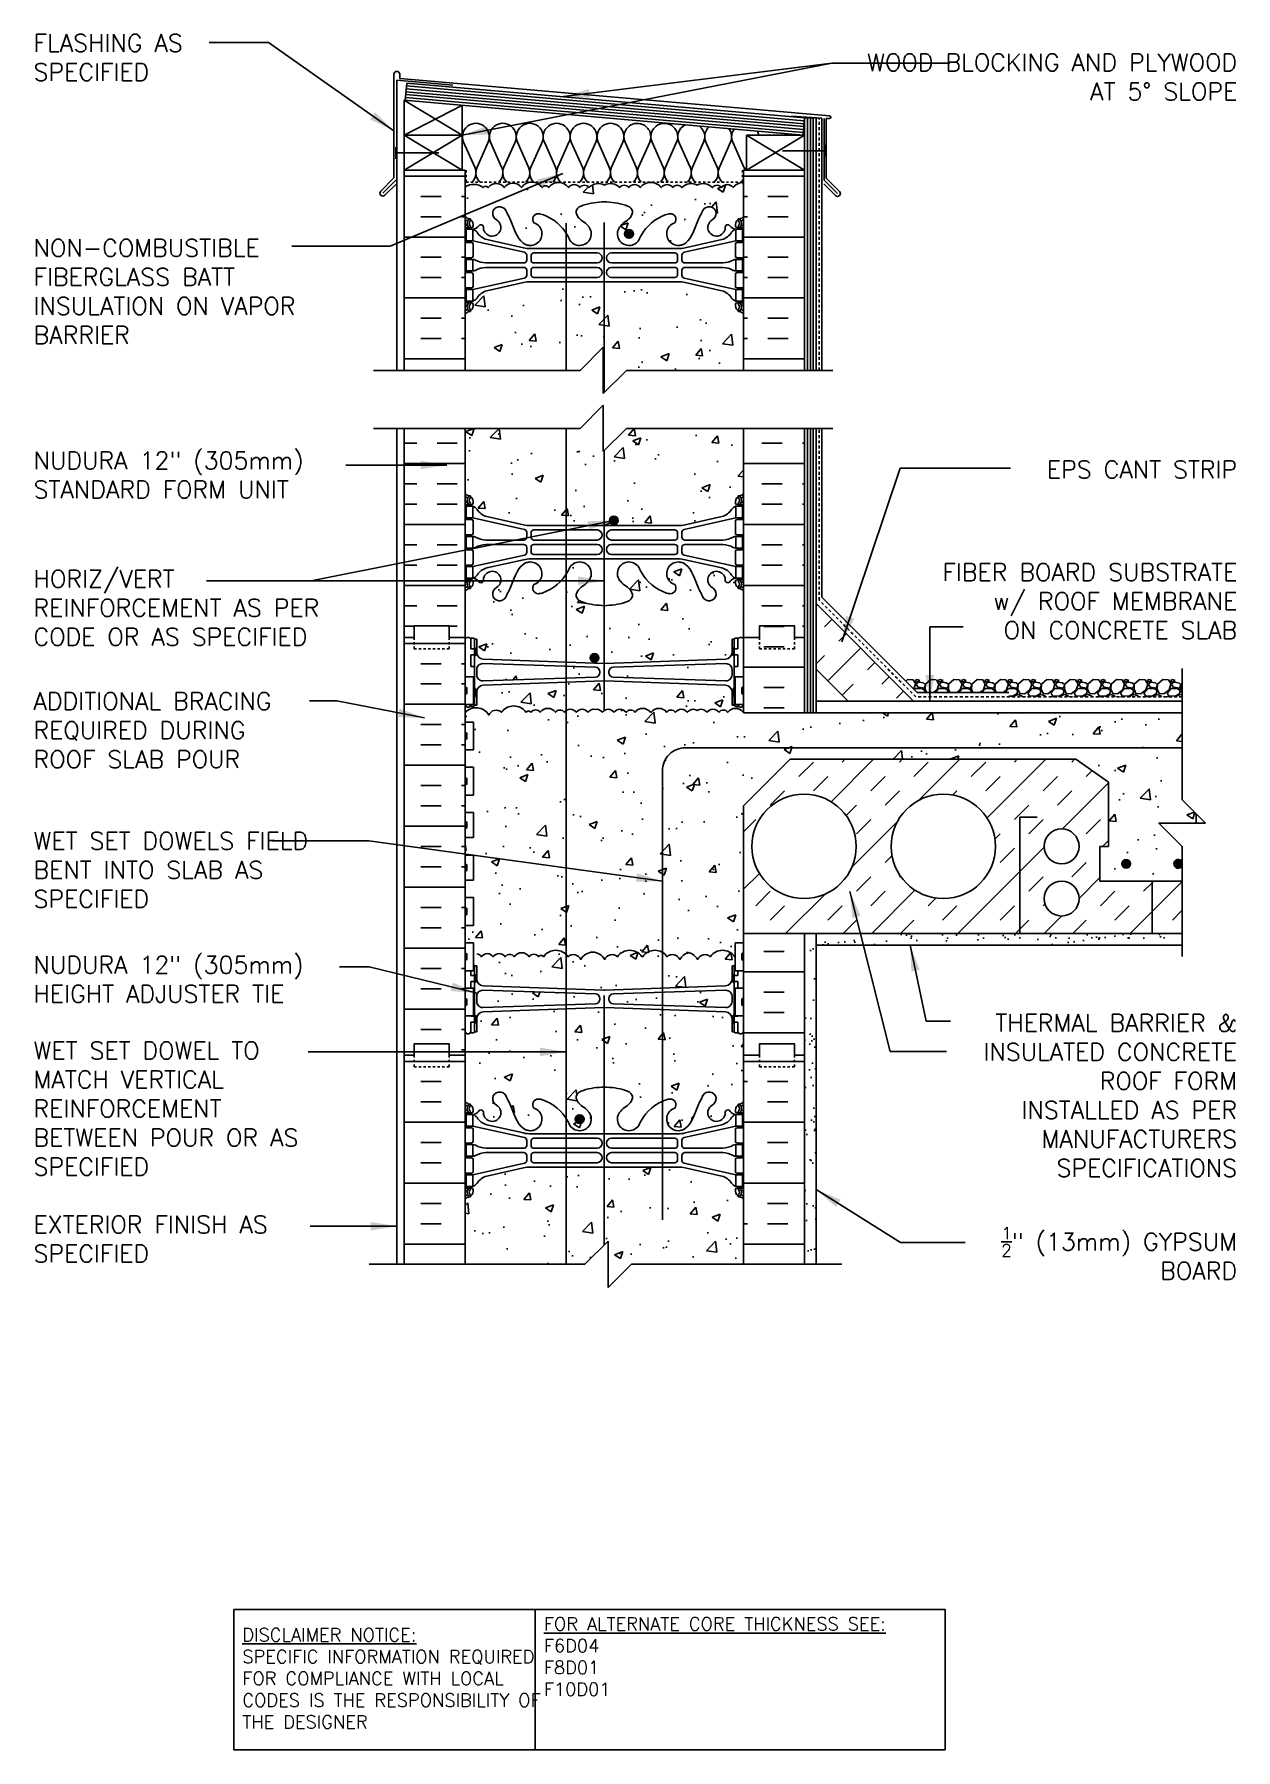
# Model space of a CAD drawing. Header units: inches. Extents: x 240.6 to 292.4, y 49.6 to 123.5.
import ezdxf

# ---------------------------------------------------------------- set-up
doc = ezdxf.new("R2010")
doc.units = ezdxf.units.IN
doc.header["$LTSCALE"] = 0.5
doc.header["$MEASUREMENT"] = 0
doc.linetypes.add('DASHED2', pattern=[0.375, 0.25, -0.125])
for name, color, linetype in [('HATCH', 12, 'Continuous'), ('line25', 2, 'Continuous'), ('LINE3', 3, 'Continuous'), ('LINE50', 5, 'Continuous'), ('LINE9', 9, 'Continuous'), ('TEXT', 4, 'Continuous'), ('Web_Edge', 9, 'Continuous')]:
    doc.layers.add(name, color=color, linetype=linetype)
doc.styles.add('DIM', font='romans.shx', dxfattribs={"width": 0.7})
doc.styles.add('ROMANS', font='romans.shx', dxfattribs={"height": 0.75})
doc.styles.get("Standard").update_dxf_attribs({"font": 'romans.shx', "height": 0.75})
doc.linetypes.add('STEEL', pattern='A,0.5,-0.2,["X",Standard,S=0.1,R=0,X=-0.1,Y=-0.05],-0.1', length=0.8)
doc.dimstyles.new('ext_12', dxfattribs={"dimscale": 12, "dimtxt": 0.09375, "dimasz": 0.09375, "dimexe": 0.09375, "dimexo": 0.0625, "dimgap": 0.0625, "dimtad": 1, "dimdec": 1, "dimzin": 3, "dimdsep": 46, "dimlunit": 4, "dimtxsty": 'DIM', "dimcen": 0.09, "dimdle": 0.09375, "dimclrt": 4, "dimadec": 0, "dimazin": 0, "dimtfac": 1, "dimtdec": 1, "dimtmove": 2, "dimatfit": 3, "dimfxl": 1, "dimfrac": 2, "dimtolj": 1, "dimtzin": 0, "dimarcsym": 0})
pattern_1 = [(45, (-5.4914, 14.1884), (-1.856155, 1.856155), []), (45, (-6.11, 14.807), (-1.856155, 1.856155), [0.875, -0.875]), (45, (-6.7288, 15.4258), (-1.856155, 1.856155), [0.875, -0.875])]
pattern_2 = [(50, (0, 0), (3.5863, -0.31376), [0.375, -4.125]), (355, (0, 0), (-0.693757, 3.76096), [0.3, -3.3]), (100.4514, (0.299, -0.026), (2.892544, 3.4472), [0.3187, -3.50571]), (46.1842, (0, 1), (5.336207, -0.827596), [0.5625, -6.1875]), (96.6356, (0.4447, 0.931), (4.67331, 4.87059), [0.47805, -5.25857]), (351.1842, (0, 1), (4.67331, 4.87059), [0.45, -4.95]), (21, (0.5, 0.75), (2.984535, -2.013094), [0.375, -4.125]), (326, (0.5, 0.75), (1.216577, 3.62575), [0.3, -3.3]), (71.4514, (0.7487, 0.5822), (4.20111, 1.612656), [0.3187, -3.50571]), (37.5, (0, 0), (0.0607993, 1.6644693), [0, -3.26, 0, -3.35, 0, -3.3125]), (7.5, (0, 0), (1.315348, 1.972059), [0, -1.91, 0, -3.185, 0, -1.2625]), (327.5, (-1.115, 0), (2.669112, -0.1127744), [0, -1.25, 0, -3.9, 0, -5.175]), (317.5, (-1.615, 0), (2.91593, 0.500525), [0, -1.625, 0, -2.59, 0, -3.675])]

msp = doc.modelspace()

# ---------------------------------------------------------------- texts
at = {"layer": 'TEXT', "char_height": 0.75, "style": 'ROMANS'}
for s, insert, width, attachment_point in [('FLASHING AS \\PSPECIFIED', (240.578, 123.489), 8.7776, 1), ('\\A1;WOOD BLOCKING AND PLYWOOD \\PAT 5%%D SLOPE', (292.432, 122.653), 17.3954, 3), ('NON-COMBUSTIBLE\\PFIBERGLASS BATT INSULATION ON VAPOR BARRIER', (240.578, 114.665), 12.44051, 1), ('NUDURA 12" (305mm) STANDARD FORM UNIT', (240.579, 104.51), 16.70168, 4), ('\\A1;EPS CANT STRIP', (292.432, 105.123), 9.59335, 3), ('HORIZ/VERT REINFORCEMENT AS PER CODE OR AS SPECIFIED', (240.576, 98.789), 14.05928, 4), ('\\A1;FIBER BOARD SUBSTRATE\\Pw/ ROOF MEMBRANE \\PON CONCRETE SLAB', (292.432, 100.702), 26.1134, 3), ('ADDITIONAL BRACING REQUIRED DURING ROOF SLAB POUR', (240.576, 93.518), 12.17415, 4), ('\\PWET SET DOWELS FIELD BENT INTO SLAB AS SPECIFIED', (240.576, 88.128), 13.38313, 4), ('NUDURA 12" (305mm) HEIGHT ADJUSTER TIE', (240.576, 82.791), 13.38313, 4), ('THERMAL BARRIER & INSULATED CONCRETE ROOF FORM INSTALLED AS PER MANUFACTURERS SPECIFICATIONS', (292.426, 77.789), 12.17415, 6), ('WET SET DOWEL TO MATCH VERTICAL REINFORCEMENT BETWEEN POUR OR AS SPECIFIED', (240.576, 77.224), 13.47255, 4), ('EXTERIOR FINISH AS SPECIFIED', (240.576, 71.605), 13.47255, 4), ('\\A1;{\\H0.7x;\\S1/2;}" (13mm) GYPSUM BOARD', (292.426, 70.99), 12.17415, 6)]:
    msp.add_mtext(s, dxfattribs=dict(at, insert=insert, width=width, attachment_point=attachment_point))
at = {"layer": 'TEXT', "char_height": 0.5625, "attachment_point": 4}
for s, insert, width in [('{\\LDISCLAIMER NOTICE:}\\PSPECIFIC INFORMATION REQUIRED FOR COMPLIANCE WITH LOCAL CODES IS THE RESPONSIBILITY OF THE DESIGNER', (249.571, 52.685), 14.00235), ('{\\LFOR ALTERNATE CORE THICKNESS SEE:\\P}F6D04\\PF8D01\\PF10D01', (262.563, 53.625), 23.33295)]:
    msp.add_mtext(s, dxfattribs=dict(at, insert=insert, width=width))

# ---------------------------------------------------------------- hatches: boundary and pattern name
at = {"layer": 'HATCH'}
h = msp.add_hatch(dxfattribs=at)
h.set_pattern_fill('INSUL', color=256, scale=7, style=0)
h.set_pattern_definition([(0, (-2666.995, -297.3672), (0, 2.625), []), (0, (-2666.995, -296.4922), (0, 2.625), [0.875, -0.875]), (0, (-2666.995, -295.6172), (0, 2.625), [0.875, -0.875])])
h.paths.add_polyline_path([(256.542, 109.017), (259.167, 109.017), (259.167, 117.642), (258.479, 117.642), (258.479, 118.142), (256.979, 118.142), (256.979, 117.642), (256.542, 117.642)])
h = msp.add_hatch(dxfattribs=at)
h.set_pattern_fill('INSUL', color=256, scale=7, style=0)
h.set_pattern_definition([(180, (3197.3282, -297.3672), (0, 2.625), []), (180, (3197.3282, -296.4922), (0, 2.625), [0.875, -0.875]), (180, (3197.3282, -295.6172), (0, 2.625), [0.875, -0.875])])
h.paths.add_polyline_path([(271.167, 109.017), (273.792, 109.017), (273.792, 117.642), (273.354, 117.642), (273.354, 118.142), (271.854, 118.142), (271.854, 117.642), (271.167, 117.642)])
h = msp.add_hatch(dxfattribs=at)
h.set_pattern_fill('AR-CONC', color=256, scale=0.5)
h.set_pattern_definition(pattern_2)
edge = h.paths.add_edge_path()
edge.add_line((271.167, 116.914), (271.167, 117.108))
edge.add_arc((271.138, 116.592), 0.517, 86.88102, 145)
edge.add_arc((270.465, 116.713), 0.305, 35, 145)
edge.add_arc((270.022, 116.753), 0.236, 35, 145)
edge.add_arc((269.428, 116.505), 0.554, 43.72941, 118.17303)
edge.add_arc((268.905, 116.505), 0.554, 61.82697, 136.27059)
edge.add_arc((268.311, 116.753), 0.236, 35, 145)
edge.add_arc((267.868, 116.713), 0.305, 35, 145)
edge.add_arc((267.195, 116.592), 0.517, 35, 93.11931)
edge.add_arc((267.138, 116.592), 0.517, 86.88069, 145)
edge.add_arc((266.465, 116.713), 0.305, 35, 145)
edge.add_arc((266.022, 116.753), 0.236, 35, 145)
edge.add_arc((265.428, 116.505), 0.554, 43.72941, 118.17303)
edge.add_arc((264.905, 116.505), 0.554, 61.82697, 136.27059)
edge.add_arc((264.311, 116.753), 0.236, 35, 145)
edge.add_arc((263.868, 116.713), 0.305, 35, 145)
edge.add_arc((263.195, 116.592), 0.517, 35, 145)
edge.add_arc((262.63, 116.789), 0.172, 35, 145)
edge.add_arc((262.042, 116.575), 0.546, 35, 145)
edge.add_arc((261.225, 116.629), 0.451, 35, 145)
edge.add_arc((260.509, 116.646), 0.423, 35, 145)
edge.add_arc((260.052, 116.811), 0.135, 35, 145)
edge.add_arc((259.536, 116.361), 0.665, 52.46756, 123.77554)
edge.add_line((259.167, 116.914), (259.167, 115.642))
edge.add_arc((259.513, 116.003), 0.5, 226.21089, 246.42182)
edge.add_line((259.313, 115.545), (259.403, 115.545))
edge.add_line((259.403, 115.545), (259.403, 115.503))
edge.add_arc((259.263, 115.296), 0.25, 0, 55.9442, ccw=False)
edge.add_line((259.513, 115.296), (259.513, 115.229))
edge.add_arc((259.45, 115.229), 0.0625, -90, 0, ccw=False)
edge.add_line((259.45, 115.166), (259.403, 115.166))
edge.add_line((259.403, 115.166), (259.403, 115.096))
edge.add_line((259.403, 115.096), (259.508, 115.096))
edge.add_arc((259.47, 115.446), 0.352, 276.12908, 321.53314)
edge.add_arc((259.847, 115.177), 0.113, -12.18443, 154.05694, ccw=False)
edge.add_arc((260.333, 115.173), 0.375, 182.92371, 419.86753)
edge.add_arc((260.653, 115.766), 0.3, 27.59697, 243.94252, ccw=False)
edge.add_spline(control_points=[(260.918, 115.905), (260.985, 115.776), (261.051, 115.648), (261.115, 115.509)], knot_values=[0, 0, 0, 0, 0.447744, 0.447744, 0.447744, 0.447744], degree=3, periodic=0)
edge.add_spline(control_points=[(261.115, 115.509), (261.133, 115.468), (261.212, 115.29), (261.284, 115.091), (261.348, 114.949)], knot_values=[0.447744, 0.447744, 0.447744, 0.447744, 0.579211, 1.009728, 1.009728, 1.009728, 1.009728], degree=3, periodic=0)
edge.add_spline(control_points=[(261.348, 114.949), (261.363, 114.913), (261.38, 114.879), (261.397, 114.845)], knot_values=[1.009728, 1.009728, 1.009728, 1.009728, 1.116334, 1.116334, 1.116334, 1.116334], degree=3, periodic=0)
edge.add_spline(control_points=[(261.397, 114.845), (261.41, 114.819), (261.425, 114.792), (261.439, 114.767)], knot_values=[1.116334, 1.116334, 1.116334, 1.116334, 1.201719, 1.201719, 1.201719, 1.201719], degree=3, periodic=0)
edge.add_spline(control_points=[(261.439, 114.767), (261.453, 114.743), (261.468, 114.719), (261.483, 114.697)], knot_values=[1.201719, 1.201719, 1.201719, 1.201719, 1.282554, 1.282554, 1.282554, 1.282554], degree=3, periodic=0)
edge.add_spline(control_points=[(261.483, 114.697), (261.493, 114.681), (261.504, 114.666), (261.515, 114.651)], knot_values=[1.282554, 1.282554, 1.282554, 1.282554, 1.339569, 1.339569, 1.339569, 1.339569], degree=3, periodic=0)
edge.add_spline(control_points=[(261.515, 114.651), (261.526, 114.636), (261.537, 114.623), (261.548, 114.609)], knot_values=[1.339569, 1.339569, 1.339569, 1.339569, 1.393854, 1.393854, 1.393854, 1.393854], degree=3, periodic=0)
edge.add_spline(control_points=[(261.548, 114.609), (261.56, 114.595), (261.573, 114.582), (261.585, 114.569)], knot_values=[1.393854, 1.393854, 1.393854, 1.393854, 1.451471, 1.451471, 1.451471, 1.451471], degree=3, periodic=0)
edge.add_spline(control_points=[(261.585, 114.569), (261.597, 114.556), (261.61, 114.545), (261.622, 114.534)], knot_values=[1.451471, 1.451471, 1.451471, 1.451471, 1.505342, 1.505342, 1.505342, 1.505342], degree=3, periodic=0)
edge.add_spline(control_points=[(261.622, 114.534), (261.636, 114.522), (261.65, 114.511), (261.664, 114.5)], knot_values=[1.505342, 1.505342, 1.505342, 1.505342, 1.563384, 1.563384, 1.563384, 1.563384], degree=3, periodic=0)
edge.add_spline(control_points=[(261.664, 114.5), (261.677, 114.49), (261.691, 114.481), (261.705, 114.473)], knot_values=[1.563384, 1.563384, 1.563384, 1.563384, 1.616944, 1.616944, 1.616944, 1.616944], degree=3, periodic=0)
edge.add_spline(control_points=[(261.705, 114.473), (261.717, 114.466), (261.729, 114.46), (261.741, 114.454)], knot_values=[1.616944, 1.616944, 1.616944, 1.616944, 1.660465, 1.660465, 1.660465, 1.660465], degree=3, periodic=0)
edge.add_spline(control_points=[(261.741, 114.454), (261.753, 114.448), (261.765, 114.442), (261.777, 114.437)], knot_values=[1.660465, 1.660465, 1.660465, 1.660465, 1.703896, 1.703896, 1.703896, 1.703896], degree=3, periodic=0)
edge.add_spline(control_points=[(261.777, 114.437), (261.787, 114.433), (261.797, 114.429), (261.807, 114.426)], knot_values=[1.703896, 1.703896, 1.703896, 1.703896, 1.737704, 1.737704, 1.737704, 1.737704], degree=3, periodic=0)
edge.add_spline(control_points=[(261.807, 114.426), (261.82, 114.422), (261.833, 114.418), (261.846, 114.415)], knot_values=[1.737704, 1.737704, 1.737704, 1.737704, 1.78039, 1.78039, 1.78039, 1.78039], degree=3, periodic=0)
edge.add_spline(control_points=[(261.846, 114.415), (261.86, 114.411), (261.874, 114.408), (261.888, 114.405)], knot_values=[1.78039, 1.78039, 1.78039, 1.78039, 1.824512, 1.824512, 1.824512, 1.824512], degree=3, periodic=0)
edge.add_spline(control_points=[(261.888, 114.405), (261.905, 114.402), (261.921, 114.399), (261.938, 114.396)], knot_values=[1.824512, 1.824512, 1.824512, 1.824512, 1.875321, 1.875321, 1.875321, 1.875321], degree=3, periodic=0)
edge.add_arc((261.979, 114.895), 0.5, 265.29258, 431.79367)
edge.add_arc((262.325, 115.519), 0.242, 90, 218.23271, ccw=False)
edge.add_spline(control_points=[(262.325, 115.761), (262.334, 115.761), (262.342, 115.761), (262.351, 115.761)], knot_values=[0.038125, 0.038125, 0.038125, 0.038125, 0.057025, 0.057025, 0.057025, 0.057025], degree=3, periodic=0)
edge.add_spline(control_points=[(262.351, 115.761), (262.359, 115.76), (262.368, 115.759), (262.377, 115.758)], knot_values=[0.057025, 0.057025, 0.057025, 0.057025, 0.075602, 0.075602, 0.075602, 0.075602], degree=3, periodic=0)
edge.add_spline(control_points=[(262.377, 115.758), (262.387, 115.757), (262.396, 115.755), (262.406, 115.753)], knot_values=[0.075602, 0.075602, 0.075602, 0.075602, 0.094827, 0.094827, 0.094827, 0.094827], degree=3, periodic=0)
edge.add_spline(control_points=[(262.406, 115.753), (262.416, 115.751), (262.427, 115.749), (262.437, 115.746)], knot_values=[0.094827, 0.094827, 0.094827, 0.094827, 0.114375, 0.114375, 0.114375, 0.114375], degree=3, periodic=0)
edge.add_spline(control_points=[(262.437, 115.746), (262.457, 115.741), (262.478, 115.735), (262.499, 115.728)], knot_values=[0.114375, 0.114375, 0.114375, 0.114375, 0.151528, 0.151528, 0.151528, 0.151528], degree=3, periodic=0)
edge.add_spline(control_points=[(262.499, 115.728), (262.522, 115.721), (262.545, 115.712), (262.568, 115.703)], knot_values=[0.151528, 0.151528, 0.151528, 0.151528, 0.190624, 0.190624, 0.190624, 0.190624], degree=3, periodic=0)
edge.add_spline(control_points=[(262.568, 115.703), (262.612, 115.685), (262.658, 115.665), (262.702, 115.643)], knot_values=[0.190624, 0.190624, 0.190624, 0.190624, 0.264926, 0.264926, 0.264926, 0.264926], degree=3, periodic=0)
edge.add_spline(control_points=[(262.702, 115.643), (262.736, 115.627), (262.825, 115.58), (262.906, 115.532), (262.953, 115.501)], knot_values=[0.264926, 0.264926, 0.264926, 0.264926, 0.320663, 0.416129, 0.416129, 0.416129, 0.416129], degree=3, periodic=0)
edge.add_spline(control_points=[(262.953, 115.501), (262.989, 115.478), (263.023, 115.454), (263.056, 115.43)], knot_values=[0.416129, 0.416129, 0.416129, 0.416129, 0.48854, 0.48854, 0.48854, 0.48854], degree=3, periodic=0)
edge.add_spline(control_points=[(263.056, 115.43), (263.091, 115.404), (263.124, 115.378), (263.155, 115.352)], knot_values=[0.48854, 0.48854, 0.48854, 0.48854, 0.567328, 0.567328, 0.567328, 0.567328], degree=3, periodic=0)
edge.add_spline(control_points=[(263.155, 115.352), (263.184, 115.328), (263.211, 115.303), (263.236, 115.279)], knot_values=[0.567328, 0.567328, 0.567328, 0.567328, 0.639328, 0.639328, 0.639328, 0.639328], degree=3, periodic=0)
edge.add_spline(control_points=[(263.236, 115.279), (263.264, 115.252), (263.291, 115.225), (263.315, 115.198)], knot_values=[0.639328, 0.639328, 0.639328, 0.639328, 0.718521, 0.718521, 0.718521, 0.718521], degree=3, periodic=0)
edge.add_spline(control_points=[(263.315, 115.198), (263.338, 115.174), (263.358, 115.15), (263.378, 115.125)], knot_values=[0.718521, 0.718521, 0.718521, 0.718521, 0.789856, 0.789856, 0.789856, 0.789856], degree=3, periodic=0)
edge.add_spline(control_points=[(263.378, 115.125), (263.401, 115.098), (263.421, 115.071), (263.441, 115.044)], knot_values=[0.789856, 0.789856, 0.789856, 0.789856, 0.869703, 0.869703, 0.869703, 0.869703], degree=3, periodic=0)
edge.add_spline(control_points=[(263.441, 115.044), (263.461, 115.016), (263.48, 114.987), (263.498, 114.959)], knot_values=[0.869703, 0.869703, 0.869703, 0.869703, 0.953119, 0.953119, 0.953119, 0.953119], degree=3, periodic=0)
edge.add_spline(control_points=[(263.498, 114.959), (263.529, 114.912), (263.556, 114.864), (263.581, 114.818)], knot_values=[0.953119, 0.953119, 0.953119, 0.953119, 1.0964, 1.0964, 1.0964, 1.0964], degree=3, periodic=0)
edge.add_spline(control_points=[(263.581, 114.818), (263.606, 114.772), (263.629, 114.728), (263.65, 114.685)], knot_values=[1.0964, 1.0964, 1.0964, 1.0964, 1.237398, 1.237398, 1.237398, 1.237398], degree=3, periodic=0)
edge.add_arc((264.104, 114.895), 0.5, 204.81899, 404.18751)
edge.add_spline(control_points=[(264.463, 115.243), (264.355, 115.406), (263.995, 115.497), (263.918, 115.992), (264.467, 116.228), (264.87, 116.257), (265.167, 116.278)], knot_values=[0.229407, 0.229407, 0.229407, 0.229407, 0.844432, 1.128849, 1.464331, 2.389004, 2.389004, 2.389004, 2.389004], degree=3, periodic=0)
edge.add_spline(control_points=[(265.167, 116.278), (265.463, 116.257), (265.867, 116.228), (266.415, 115.992), (266.338, 115.497), (265.978, 115.406), (265.871, 115.243)], knot_values=[0.229407, 0.229407, 0.229407, 0.229407, 1.15408, 1.489562, 1.773979, 2.389004, 2.389004, 2.389004, 2.389004], degree=3, periodic=0)
edge.add_arc((266.229, 114.895), 0.5, 135.81249, 335.18101)
edge.add_spline(control_points=[(266.683, 114.685), (266.704, 114.728), (266.727, 114.772), (266.752, 114.818)], knot_values=[1.0964, 1.0964, 1.0964, 1.0964, 1.237398, 1.237398, 1.237398, 1.237398], degree=3, periodic=0)
edge.add_spline(control_points=[(266.752, 114.818), (266.777, 114.864), (266.804, 114.912), (266.835, 114.959)], knot_values=[0.95312, 0.95312, 0.95312, 0.95312, 1.0964, 1.0964, 1.0964, 1.0964], degree=3, periodic=0)
edge.add_spline(control_points=[(266.835, 114.959), (266.853, 114.987), (266.872, 115.016), (266.892, 115.044)], knot_values=[0.869703, 0.869703, 0.869703, 0.869703, 0.95312, 0.95312, 0.95312, 0.95312], degree=3, periodic=0)
edge.add_spline(control_points=[(266.892, 115.044), (266.912, 115.071), (266.933, 115.098), (266.955, 115.125)], knot_values=[0.789856, 0.789856, 0.789856, 0.789856, 0.869703, 0.869703, 0.869703, 0.869703], degree=3, periodic=0)
edge.add_spline(control_points=[(266.955, 115.125), (266.975, 115.15), (266.996, 115.174), (267.018, 115.198)], knot_values=[0.718521, 0.718521, 0.718521, 0.718521, 0.789856, 0.789856, 0.789856, 0.789856], degree=3, periodic=0)
edge.add_spline(control_points=[(267.018, 115.198), (267.043, 115.225), (267.069, 115.252), (267.097, 115.279)], knot_values=[0.639328, 0.639328, 0.639328, 0.639328, 0.718521, 0.718521, 0.718521, 0.718521], degree=3, periodic=0)
edge.add_spline(control_points=[(267.097, 115.279), (267.122, 115.303), (267.149, 115.328), (267.178, 115.352)], knot_values=[0.567329, 0.567329, 0.567329, 0.567329, 0.639328, 0.639328, 0.639328, 0.639328], degree=3, periodic=0)
edge.add_spline(control_points=[(267.178, 115.352), (267.209, 115.378), (267.242, 115.404), (267.277, 115.43)], knot_values=[0.48854, 0.48854, 0.48854, 0.48854, 0.567329, 0.567329, 0.567329, 0.567329], degree=3, periodic=0)
edge.add_spline(control_points=[(267.277, 115.43), (267.31, 115.454), (267.344, 115.478), (267.38, 115.501)], knot_values=[0.416132, 0.416132, 0.416132, 0.416132, 0.48854, 0.48854, 0.48854, 0.48854], degree=3, periodic=0)
edge.add_spline(control_points=[(267.38, 115.501), (267.419, 115.527), (267.46, 115.552), (267.503, 115.576)], knot_values=[0.337943, 0.337943, 0.337943, 0.337943, 0.416132, 0.416132, 0.416132, 0.416132], degree=3, periodic=0)
edge.add_spline(control_points=[(267.503, 115.576), (267.513, 115.582), (267.554, 115.604), (267.597, 115.627), (267.631, 115.643)], knot_values=[0.264926, 0.264926, 0.264926, 0.264926, 0.282207, 0.337943, 0.337943, 0.337943, 0.337943], degree=3, periodic=0)
edge.add_spline(control_points=[(267.631, 115.643), (267.676, 115.665), (267.721, 115.685), (267.765, 115.703)], knot_values=[0.190624, 0.190624, 0.190624, 0.190624, 0.264926, 0.264926, 0.264926, 0.264926], degree=3, periodic=0)
edge.add_spline(control_points=[(267.765, 115.703), (267.789, 115.712), (267.812, 115.721), (267.834, 115.728)], knot_values=[0.151527, 0.151527, 0.151527, 0.151527, 0.190624, 0.190624, 0.190624, 0.190624], degree=3, periodic=0)
edge.add_spline(control_points=[(267.834, 115.728), (267.855, 115.735), (267.876, 115.741), (267.896, 115.746)], knot_values=[0.114375, 0.114375, 0.114375, 0.114375, 0.151527, 0.151527, 0.151527, 0.151527], degree=3, periodic=0)
edge.add_spline(control_points=[(267.896, 115.746), (267.907, 115.749), (267.917, 115.751), (267.927, 115.753)], knot_values=[0.094832, 0.094832, 0.094832, 0.094832, 0.114375, 0.114375, 0.114375, 0.114375], degree=3, periodic=0)
edge.add_spline(control_points=[(267.927, 115.753), (267.937, 115.755), (267.947, 115.757), (267.956, 115.758)], knot_values=[0.075602, 0.075602, 0.075602, 0.075602, 0.094832, 0.094832, 0.094832, 0.094832], degree=3, periodic=0)
edge.add_spline(control_points=[(267.956, 115.758), (267.965, 115.759), (267.974, 115.76), (267.983, 115.761)], knot_values=[0.057025, 0.057025, 0.057025, 0.057025, 0.075602, 0.075602, 0.075602, 0.075602], degree=3, periodic=0)
edge.add_spline(control_points=[(267.983, 115.761), (267.991, 115.761), (268, 115.761), (268.008, 115.761)], knot_values=[0.038125, 0.038125, 0.038125, 0.038125, 0.057025, 0.057025, 0.057025, 0.057025], degree=3, periodic=0)
edge.add_arc((268.008, 115.519), 0.242, -38.23271, 90.76815, ccw=False)
edge.add_arc((268.354, 114.895), 0.5, 108.20633, 274.70742)
edge.add_spline(control_points=[(268.395, 114.396), (268.412, 114.399), (268.429, 114.402), (268.445, 114.405)], knot_values=[1.824512, 1.824512, 1.824512, 1.824512, 1.875321, 1.875321, 1.875321, 1.875321], degree=3, periodic=0)
edge.add_spline(control_points=[(268.445, 114.405), (268.459, 114.408), (268.473, 114.411), (268.487, 114.415)], knot_values=[1.78039, 1.78039, 1.78039, 1.78039, 1.824512, 1.824512, 1.824512, 1.824512], degree=3, periodic=0)
edge.add_spline(control_points=[(268.487, 114.415), (268.5, 114.418), (268.513, 114.422), (268.526, 114.426)], knot_values=[1.737704, 1.737704, 1.737704, 1.737704, 1.78039, 1.78039, 1.78039, 1.78039], degree=3, periodic=0)
edge.add_spline(control_points=[(268.526, 114.426), (268.536, 114.429), (268.546, 114.433), (268.556, 114.437)], knot_values=[1.703896, 1.703896, 1.703896, 1.703896, 1.737704, 1.737704, 1.737704, 1.737704], degree=3, periodic=0)
edge.add_spline(control_points=[(268.556, 114.437), (268.568, 114.442), (268.581, 114.448), (268.593, 114.454)], knot_values=[1.660465, 1.660465, 1.660465, 1.660465, 1.703896, 1.703896, 1.703896, 1.703896], degree=3, periodic=0)
edge.add_spline(control_points=[(268.593, 114.454), (268.605, 114.46), (268.616, 114.466), (268.628, 114.473)], knot_values=[1.616944, 1.616944, 1.616944, 1.616944, 1.660465, 1.660465, 1.660465, 1.660465], degree=3, periodic=0)
edge.add_spline(control_points=[(268.628, 114.473), (268.642, 114.481), (268.656, 114.49), (268.669, 114.5)], knot_values=[1.563384, 1.563384, 1.563384, 1.563384, 1.616944, 1.616944, 1.616944, 1.616944], degree=3, periodic=0)
edge.add_spline(control_points=[(268.669, 114.5), (268.683, 114.511), (268.697, 114.522), (268.711, 114.534)], knot_values=[1.505342, 1.505342, 1.505342, 1.505342, 1.563384, 1.563384, 1.563384, 1.563384], degree=3, periodic=0)
edge.add_spline(control_points=[(268.711, 114.534), (268.724, 114.545), (268.736, 114.556), (268.748, 114.569)], knot_values=[1.451471, 1.451471, 1.451471, 1.451471, 1.505342, 1.505342, 1.505342, 1.505342], degree=3, periodic=0)
edge.add_spline(control_points=[(268.748, 114.569), (268.76, 114.582), (268.773, 114.595), (268.785, 114.609)], knot_values=[1.393854, 1.393854, 1.393854, 1.393854, 1.451471, 1.451471, 1.451471, 1.451471], degree=3, periodic=0)
edge.add_spline(control_points=[(268.785, 114.609), (268.796, 114.623), (268.807, 114.636), (268.818, 114.651)], knot_values=[1.339569, 1.339569, 1.339569, 1.339569, 1.393854, 1.393854, 1.393854, 1.393854], degree=3, periodic=0)
edge.add_spline(control_points=[(268.818, 114.651), (268.829, 114.666), (268.84, 114.681), (268.85, 114.697)], knot_values=[1.282554, 1.282554, 1.282554, 1.282554, 1.339569, 1.339569, 1.339569, 1.339569], degree=3, periodic=0)
edge.add_spline(control_points=[(268.85, 114.697), (268.865, 114.719), (268.88, 114.743), (268.894, 114.767)], knot_values=[1.201719, 1.201719, 1.201719, 1.201719, 1.282554, 1.282554, 1.282554, 1.282554], degree=3, periodic=0)
edge.add_spline(control_points=[(268.894, 114.767), (268.909, 114.792), (268.923, 114.819), (268.936, 114.845)], knot_values=[1.116334, 1.116334, 1.116334, 1.116334, 1.201719, 1.201719, 1.201719, 1.201719], degree=3, periodic=0)
edge.add_spline(control_points=[(268.936, 114.845), (268.953, 114.879), (268.97, 114.913), (268.986, 114.949)], knot_values=[1.009728, 1.009728, 1.009728, 1.009728, 1.116334, 1.116334, 1.116334, 1.116334], degree=3, periodic=0)
edge.add_spline(control_points=[(268.986, 114.949), (269.05, 115.091), (269.122, 115.29), (269.2, 115.468), (269.219, 115.509)], knot_values=[0.447744, 0.447744, 0.447744, 0.447744, 0.878261, 1.009728, 1.009728, 1.009728, 1.009728], degree=3, periodic=0)
edge.add_spline(control_points=[(269.219, 115.509), (269.282, 115.648), (269.348, 115.776), (269.415, 115.905)], knot_values=[0, 0, 0, 0, 0.447744, 0.447744, 0.447744, 0.447744], degree=3, periodic=0)
edge.add_arc((269.681, 115.766), 0.3, -63.94252, 153.11463, ccw=False)
edge.add_arc((270.001, 115.173), 0.375, 120.13247, 357.07629)
edge.add_arc((270.486, 115.177), 0.113, 25.94306, 192.18443, ccw=False)
edge.add_arc((270.863, 115.446), 0.352, 218.46686, 263.87092)
edge.add_line((270.826, 115.096), (270.931, 115.096))
edge.add_line((270.931, 115.096), (270.931, 115.166))
edge.add_line((270.931, 115.166), (270.883, 115.166))
edge.add_arc((270.883, 115.229), 0.0625, 180, 270, ccw=False)
edge.add_line((270.821, 115.229), (270.821, 115.296))
edge.add_arc((271.071, 115.296), 0.25, 124.0558, 180, ccw=False)
edge.add_line((270.931, 115.503), (270.931, 115.545))
edge.add_line((270.931, 115.545), (271.021, 115.545))
edge.add_arc((270.821, 116.003), 0.5, 293.57818, 313.78846)
edge.add_line((271.167, 115.642), (271.167, 116.914))
h = msp.add_hatch(dxfattribs=at)
h.set_pattern_fill('AR-CONC', color=256, scale=0.5)
h.set_pattern_definition(pattern_2)
h.paths.add_polyline_path([(270.667, 95.158, 0.390098), (270.391, 95.457), (265.183, 95.641, 0.020761), (265.167, 95.642, 0.020761), (265.15, 95.641), (259.942, 95.457, 0.390098), (259.667, 95.158), (259.667, 94.597), (259.567, 94.597, -0.414214), (259.517, 94.547), (259.367, 94.547), (259.337, 94.517), (259.247, 94.517), (259.167, 94.597), (259.167, 94.267, -0.520567), (260.188, 94.172, -0.520567), (260.739, 94.289, -0.520567), (261.789, 94.289, -0.520567), (262.01, 94.289, -0.520567), (262.406, 94.289, -0.520567), (263.06, 94.289, -0.520567), (263.442, 94.289, -0.520567), (263.964, 94.289, -0.520567), (264.465, 94.289, -0.297004), (264.774, 94.414, -0.297004), (265.083, 94.289, -0.520567), (265.584, 94.289, -0.520567), (266.106, 94.289, -0.520567), (266.488, 94.289, -0.520567), (267.142, 94.289, -0.04026), (267.167, 94.319, -0.04026), (267.191, 94.289, -0.520567), (267.845, 94.289, -0.520567), (268.227, 94.289, -0.520567), (268.749, 94.289, -0.40442), (269.167, 94.37, -0.40442), (269.584, 94.289, -0.520567), (270.106, 94.289, -0.520567), (270.488, 94.289, -0.520567), (271.142, 94.289, -0.04026), (271.167, 94.319), (271.167, 94.597), (271.087, 94.517), (270.997, 94.517), (270.967, 94.547), (270.817, 94.547, -0.414214), (270.767, 94.597), (270.667, 94.597)])
h.paths.add_polyline_path([(273.167, 92.267), (285.476, 92.267), (286.88, 91.277), (286.88, 88.517), (286.52, 88.517), (286.52, 87.017), (288.77, 87.017), (290.062, 87.017), (290.062, 88.517), (289.062, 89.517), (290.66, 89.517), (290.66, 89.92), (290.062, 90.517), (290.062, 94.267), (271.167, 94.267), (271.167, 94.319, 0.04026), (271.142, 94.289, 0.520567), (270.488, 94.289, 0.520567), (270.106, 94.289, 0.520567), (269.584, 94.289, 0.40442), (269.167, 94.37, 0.40442), (268.749, 94.289, 0.520567), (268.227, 94.289, 0.520567), (267.845, 94.289, 0.520567), (267.191, 94.289, 0.04026), (267.167, 94.319, 0.04026), (267.142, 94.289, 0.520567), (266.488, 94.289, 0.520567), (266.106, 94.289, 0.520567), (265.584, 94.289, 0.520567), (265.083, 94.289, 0.297004), (264.774, 94.414, 0.297004), (264.465, 94.289, 0.520567), (263.964, 94.289, 0.520567), (263.442, 94.289, 0.520567), (263.06, 94.289, 0.520567), (262.406, 94.289, 0.520567), (262.01, 94.289, 0.520567), (261.789, 94.289, 0.520567), (260.739, 94.289, 0.520567), (260.188, 94.172, 0.520567), (259.167, 94.267), (259.167, 93.872), (259.532, 93.872), (259.532, 92.672), (259.167, 92.672), (259.167, 91.922), (259.532, 91.922), (259.532, 90.722), (259.167, 90.722), (259.167, 89.972), (259.532, 89.972), (259.532, 88.892), (259.167, 88.892), (259.167, 88.142), (259.532, 88.142), (259.532, 87.062), (259.167, 87.062), (259.167, 86.312), (259.532, 86.312), (259.532, 85.112), (259.167, 85.112), (259.167, 84.362), (259.532, 84.362), (259.532, 83.417, -0.327813), (259.567, 83.369), (259.667, 83.369), (259.667, 82.808, 0.390098), (259.942, 82.509), (265.15, 82.326, 0.020761), (265.167, 82.325, 0.020761), (265.183, 82.326), (270.391, 82.509, 0.390098), (270.667, 82.808), (270.667, 83.369), (270.767, 83.369, -0.327813), (270.802, 83.417), (270.802, 84.362), (271.167, 84.362), (271.167, 90.267)])
edge = h.paths.add_edge_path()
edge.add_arc((270.821, 99.156), 0.5, 46.21089, 66.42182)
edge.add_line((271.021, 99.615), (270.931, 99.615))
edge.add_line((270.931, 99.615), (270.931, 99.656))
edge.add_arc((271.071, 99.863), 0.25, 180, 235.9442, ccw=False)
edge.add_line((270.821, 99.863), (270.821, 99.931))
edge.add_arc((270.883, 99.931), 0.0625, 90, 180, ccw=False)
edge.add_line((270.883, 99.993), (270.931, 99.993))
edge.add_line((270.931, 99.993), (270.931, 100.063))
edge.add_line((270.931, 100.063), (270.826, 100.063))
edge.add_arc((270.863, 99.714), 0.352, 96.12908, 141.53314)
edge.add_arc((270.486, 99.982), 0.113, 167.81557, 334.05694, ccw=False)
edge.add_arc((270.001, 99.987), 0.375, 2.92371, 239.86753)
edge.add_arc((269.681, 99.393), 0.3, -152.40303, 63.94252, ccw=False)
edge.add_spline(control_points=[(269.415, 99.254), (269.329, 99.421), (269.076, 99.911), (268.881, 100.592), (268.556, 100.723)], knot_values=[0, 0, 0, 0, 0.579211, 1.703896, 1.703896, 1.703896, 1.703896], degree=3, periodic=0)
edge.add_spline(control_points=[(268.556, 100.723), (268.506, 100.742), (268.452, 100.755), (268.395, 100.763)], knot_values=[1.703896, 1.703896, 1.703896, 1.703896, 1.875321, 1.875321, 1.875321, 1.875321], degree=3, periodic=0)
edge.add_arc((268.354, 100.265), 0.5, 85.29258, 251.79367)
edge.add_arc((268.008, 99.64), 0.242, -90, 38.23271, ccw=False)
edge.add_spline(control_points=[(268.008, 99.398), (267.887, 99.396), (267.067, 99.748), (266.822, 100.195), (266.683, 100.475)], knot_values=[0.038125, 0.038125, 0.038125, 0.038125, 0.320663, 1.237398, 1.237398, 1.237398, 1.237398], degree=3, periodic=0)
edge.add_arc((266.229, 100.265), 0.5, 24.81899, 224.18751)
edge.add_spline(control_points=[(265.871, 99.917), (265.978, 99.754), (266.338, 99.663), (266.415, 99.167), (265.867, 98.932), (265.463, 98.903), (265.167, 98.882)], knot_values=[0.229407, 0.229407, 0.229407, 0.229407, 0.844432, 1.128849, 1.464331, 2.389004, 2.389004, 2.389004, 2.389004], degree=3, periodic=0)
edge.add_spline(control_points=[(265.167, 98.882), (264.87, 98.903), (264.467, 98.932), (263.918, 99.167), (263.995, 99.663), (264.355, 99.754), (264.463, 99.917)], knot_values=[0.229407, 0.229407, 0.229407, 0.229407, 1.15408, 1.489562, 1.773979, 2.389004, 2.389004, 2.389004, 2.389004], degree=3, periodic=0)
edge.add_arc((264.104, 100.265), 0.5, 315.81249, 515.18101)
edge.add_spline(control_points=[(263.65, 100.475), (263.511, 100.195), (263.266, 99.748), (262.446, 99.396), (262.325, 99.398)], knot_values=[0.038125, 0.038125, 0.038125, 0.038125, 0.95486, 1.237398, 1.237398, 1.237398, 1.237398], degree=3, periodic=0)
edge.add_arc((262.325, 99.64), 0.242, 141.76729, 270, ccw=False)
edge.add_arc((261.979, 100.265), 0.5, 288.20633, 454.70742)
edge.add_spline(control_points=[(261.938, 100.763), (261.881, 100.755), (261.827, 100.742), (261.777, 100.723)], knot_values=[1.703896, 1.703896, 1.703896, 1.703896, 1.875321, 1.875321, 1.875321, 1.875321], degree=3, periodic=0)
edge.add_spline(control_points=[(261.777, 100.723), (261.452, 100.592), (261.257, 99.911), (261.004, 99.421), (260.918, 99.254)], knot_values=[0, 0, 0, 0, 1.124685, 1.703896, 1.703896, 1.703896, 1.703896], degree=3, periodic=0)
edge.add_arc((260.653, 99.393), 0.3, 116.05748, 333.03104, ccw=False)
edge.add_arc((260.333, 99.987), 0.375, 300.13247, 537.07629)
edge.add_arc((259.847, 99.982), 0.113, -154.05694, 12.18443, ccw=False)
edge.add_arc((259.47, 99.714), 0.352, 38.46686, 83.87092)
edge.add_line((259.508, 100.063), (259.403, 100.063))
edge.add_line((259.403, 100.063), (259.403, 99.993))
edge.add_line((259.403, 99.993), (259.45, 99.993))
edge.add_arc((259.45, 99.931), 0.0625, 0, 90, ccw=False)
edge.add_line((259.513, 99.931), (259.513, 99.863))
edge.add_arc((259.263, 99.863), 0.25, 304.0558, 360, ccw=False)
edge.add_line((259.403, 99.656), (259.403, 99.615))
edge.add_line((259.403, 99.615), (259.313, 99.615))
edge.add_arc((259.513, 99.156), 0.5, 113.57818, 133.78911)
edge.add_line((259.167, 99.517), (259.167, 97.517))
edge.add_line((259.167, 97.517), (259.167, 97.437))
edge.add_line((259.167, 97.437), (259.247, 97.517))
edge.add_line((259.247, 97.517), (259.337, 97.517))
edge.add_line((259.337, 97.517), (259.367, 97.487))
edge.add_line((259.367, 97.487), (259.517, 97.487))
edge.add_arc((259.517, 97.437), 0.05, 0, 90, ccw=False)
edge.add_line((259.567, 97.437), (259.667, 97.437))
edge.add_line((259.667, 97.437), (259.667, 96.876))
edge.add_arc((259.967, 96.876), 0.3, 180, 265.24257)
edge.add_line((259.942, 96.577), (265.15, 96.394))
edge.add_arc((265.167, 96.593), 0.2, 265.24257, 270)
edge.add_arc((265.167, 96.593), 0.2, 270, 274.75743)
edge.add_line((265.183, 96.394), (270.391, 96.577))
edge.add_arc((270.367, 96.876), 0.3, 274.75743, 360)
edge.add_line((270.667, 96.876), (270.667, 97.437))
edge.add_line((270.667, 97.437), (270.767, 97.437))
edge.add_arc((270.817, 97.437), 0.05, 90, 180, ccw=False)
edge.add_line((270.817, 97.487), (270.967, 97.487))
edge.add_line((270.967, 97.487), (270.997, 97.517))
edge.add_line((270.997, 97.517), (271.087, 97.517))
edge.add_line((271.087, 97.517), (271.167, 97.437))
edge.add_line((271.167, 97.437), (271.167, 97.517))
edge.add_line((271.167, 97.517), (271.167, 99.517))
h.paths.add_polyline_path([(271.167, 106.517), (266.123, 106.517), (265.123, 105.517), (265.123, 107.517), (264.123, 106.517), (259.167, 106.517), (259.167, 103.71, 0.088416), (259.313, 103.612), (259.403, 103.612), (259.403, 103.571, -0.249069), (259.513, 103.363), (259.513, 103.296, -0.414214), (259.45, 103.233), (259.403, 103.233), (259.403, 103.163), (259.508, 103.163, -0.155529), (259.683, 103.029, 0.180914), (260.101, 102.718), (261.682, 102.365, 0.054974), (262.009, 102.329), (265.167, 102.329), (268.325, 102.329, 0.054974), (268.651, 102.365), (270.232, 102.718, 0.180914), (270.65, 103.029, -0.155529), (270.826, 103.163), (270.931, 103.163), (270.931, 103.233), (270.883, 103.233, -0.414214), (270.821, 103.296), (270.821, 103.363, -0.249069), (270.931, 103.571), (270.931, 103.612), (271.021, 103.612, 0.088416), (271.167, 103.71)])
h.paths.add_polyline_path([(264.783, 96.234), (259.922, 96.386, 0.421005), (259.667, 96.136), (259.667, 95.899, 0.425773), (259.926, 95.649), (264.783, 95.8, 0.390098), (264.967, 96), (264.967, 96.035, 0.390098)])
h.paths.add_polyline_path([(270.667, 96.136, 0.425773), (270.407, 96.386), (265.55, 96.234, 0.390098), (265.367, 96.035), (265.367, 96, 0.390098), (265.55, 95.8), (270.411, 95.649, 0.421005), (270.667, 95.899)])
h.paths.add_polyline_path([(271.167, 111.45, 0.088416), (271.021, 111.547), (270.931, 111.547), (270.931, 111.589, -0.249069), (270.821, 111.796), (270.821, 111.864, -0.414214), (270.883, 111.926), (270.931, 111.926), (270.931, 111.996), (270.826, 111.996, -0.155529), (270.65, 112.13, 0.180914), (270.232, 112.442), (268.651, 112.795, 0.054974), (268.325, 112.831), (265.167, 112.831), (262.009, 112.831, 0.054974), (261.682, 112.795), (260.101, 112.442, 0.180914), (259.683, 112.13, -0.155529), (259.508, 111.996), (259.403, 111.996), (259.403, 111.926), (259.45, 111.926, -0.414214), (259.513, 111.864), (259.513, 111.796, -0.249069), (259.403, 111.589), (259.403, 111.547), (259.313, 111.547, 0.088416), (259.167, 111.45), (259.167, 109.017), (264.123, 109.017), (265.123, 110.017), (265.123, 108.017), (266.123, 109.017), (271.167, 109.017)])
edge = h.paths.add_edge_path()
edge.add_line((271.167, 80.529), (271.087, 80.449))
edge.add_line((271.087, 80.449), (270.997, 80.449))
edge.add_line((270.997, 80.449), (270.967, 80.479))
edge.add_line((270.967, 80.479), (270.817, 80.479))
edge.add_arc((270.817, 80.529), 0.05, 180, 270, ccw=False)
edge.add_line((270.767, 80.529), (270.667, 80.529))
edge.add_line((270.667, 80.529), (270.667, 81.09))
edge.add_arc((270.367, 81.09), 0.3, 360, 445.24257)
edge.add_line((270.391, 81.389), (265.183, 81.573))
edge.add_arc((265.167, 81.374), 0.2, 85.24257, 90)
edge.add_arc((265.167, 81.374), 0.2, 90, 94.75743)
edge.add_line((265.15, 81.573), (259.942, 81.389))
edge.add_arc((259.967, 81.09), 0.3, 94.75743, 180)
edge.add_line((259.667, 81.09), (259.667, 80.529))
edge.add_line((259.667, 80.529), (259.567, 80.529))
edge.add_arc((259.517, 80.529), 0.05, -90, 0, ccw=False)
edge.add_line((259.517, 80.479), (259.367, 80.479))
edge.add_line((259.367, 80.479), (259.337, 80.449))
edge.add_line((259.337, 80.449), (259.247, 80.449))
edge.add_line((259.247, 80.449), (259.167, 80.529))
edge.add_line((259.167, 80.529), (259.167, 79.517))
edge.add_line((259.167, 79.517), (259.167, 77.517))
edge.add_arc((259.513, 77.878), 0.5, 226.21089, 246.42182)
edge.add_line((259.313, 77.42), (259.403, 77.42))
edge.add_line((259.403, 77.42), (259.403, 77.378))
edge.add_arc((259.263, 77.171), 0.25, 0, 55.9442, ccw=False)
edge.add_line((259.513, 77.171), (259.513, 77.104))
edge.add_arc((259.45, 77.104), 0.0625, -90, 0, ccw=False)
edge.add_line((259.45, 77.041), (259.403, 77.041))
edge.add_line((259.403, 77.041), (259.403, 76.971))
edge.add_line((259.403, 76.971), (259.508, 76.971))
edge.add_arc((259.47, 77.321), 0.352, 276.12908, 321.53314)
edge.add_arc((259.847, 77.052), 0.113, -12.18443, 154.05694, ccw=False)
edge.add_arc((260.333, 77.048), 0.375, 182.92371, 419.86753)
edge.add_arc((260.653, 77.641), 0.3, 27.59697, 243.94252, ccw=False)
edge.add_spline(control_points=[(260.918, 77.78), (261.004, 77.614), (261.257, 77.123), (261.452, 76.443), (261.777, 76.312)], knot_values=[0, 0, 0, 0, 0.579211, 1.703896, 1.703896, 1.703896, 1.703896], degree=3, periodic=0)
edge.add_spline(control_points=[(261.777, 76.312), (261.827, 76.292), (261.881, 76.28), (261.938, 76.271)], knot_values=[1.703896, 1.703896, 1.703896, 1.703896, 1.875321, 1.875321, 1.875321, 1.875321], degree=3, periodic=0)
edge.add_arc((261.979, 76.77), 0.5, 265.29258, 431.79367)
edge.add_arc((262.325, 77.394), 0.242, 90, 218.23271, ccw=False)
edge.add_spline(control_points=[(262.325, 77.636), (262.446, 77.638), (263.266, 77.287), (263.511, 76.84), (263.65, 76.56)], knot_values=[0.038125, 0.038125, 0.038125, 0.038125, 0.320663, 1.237398, 1.237398, 1.237398, 1.237398], degree=3, periodic=0)
edge.add_arc((264.104, 76.77), 0.5, 204.81899, 404.18751)
edge.add_spline(control_points=[(264.463, 77.118), (264.355, 77.281), (263.995, 77.372), (263.918, 77.867), (264.467, 78.103), (264.87, 78.132), (265.167, 78.153)], knot_values=[0.229407, 0.229407, 0.229407, 0.229407, 0.844432, 1.128849, 1.464331, 2.389004, 2.389004, 2.389004, 2.389004], degree=3, periodic=0)
edge.add_spline(control_points=[(265.167, 78.153), (265.463, 78.132), (265.867, 78.103), (266.415, 77.867), (266.338, 77.372), (265.978, 77.281), (265.871, 77.118)], knot_values=[0.229407, 0.229407, 0.229407, 0.229407, 1.15408, 1.489562, 1.773979, 2.389004, 2.389004, 2.389004, 2.389004], degree=3, periodic=0)
edge.add_arc((266.229, 76.77), 0.5, 135.81249, 335.18101)
edge.add_spline(control_points=[(266.683, 76.56), (266.822, 76.84), (267.067, 77.287), (267.887, 77.638), (268.008, 77.636)], knot_values=[0.038125, 0.038125, 0.038125, 0.038125, 0.95486, 1.237398, 1.237398, 1.237398, 1.237398], degree=3, periodic=0)
edge.add_arc((268.008, 77.394), 0.242, -38.23271, 90, ccw=False)
edge.add_arc((268.354, 76.77), 0.5, 108.20633, 274.70742)
edge.add_spline(control_points=[(268.395, 76.271), (268.452, 76.28), (268.506, 76.292), (268.556, 76.312)], knot_values=[1.703896, 1.703896, 1.703896, 1.703896, 1.875321, 1.875321, 1.875321, 1.875321], degree=3, periodic=0)
edge.add_spline(control_points=[(268.556, 76.312), (268.881, 76.443), (269.076, 77.123), (269.329, 77.614), (269.415, 77.78)], knot_values=[0, 0, 0, 0, 1.124685, 1.703896, 1.703896, 1.703896, 1.703896], degree=3, periodic=0)
edge.add_arc((269.681, 77.641), 0.3, -63.94252, 153.01398, ccw=False)
edge.add_arc((270.001, 77.048), 0.375, 120.13247, 357.07629)
edge.add_arc((270.486, 77.052), 0.113, 25.94306, 192.18443, ccw=False)
edge.add_arc((270.863, 77.321), 0.352, 218.46686, 263.87092)
edge.add_line((270.826, 76.971), (270.931, 76.971))
edge.add_line((270.931, 76.971), (270.931, 77.041))
edge.add_line((270.931, 77.041), (270.883, 77.041))
edge.add_arc((270.883, 77.104), 0.0625, 180, 270, ccw=False)
edge.add_line((270.821, 77.104), (270.821, 77.171))
edge.add_arc((271.071, 77.171), 0.25, 124.0558, 180, ccw=False)
edge.add_line((270.931, 77.378), (270.931, 77.42))
edge.add_line((270.931, 77.42), (271.021, 77.42))
edge.add_arc((270.821, 77.878), 0.5, 293.57818, 313.78911)
edge.add_line((271.167, 77.517), (271.167, 80.529))
h.paths.add_polyline_path([(264.966, 81.949, 0.446422), (264.762, 82.167), (259.922, 82.318, 0.421005), (259.667, 82.068), (259.667, 81.83, 0.425773), (259.926, 81.581), (264.783, 81.732, 0.4157)])
h.paths.add_polyline_path([(270.667, 82.068, 0.425773), (270.407, 82.318), (265.55, 82.166, 0.4157), (265.367, 81.949, 0.446422), (265.571, 81.732), (270.411, 81.581, 0.421005), (270.667, 81.83)])
h.paths.add_polyline_path([(271.167, 73.325, 0.088416), (271.021, 73.422), (270.931, 73.422), (270.931, 73.464, -0.249069), (270.821, 73.671), (270.821, 73.739, -0.414214), (270.883, 73.801), (270.931, 73.801), (270.931, 73.871), (270.826, 73.871, -0.155529), (270.65, 74.005, 0.180914), (270.232, 74.317), (268.651, 74.67, 0.054974), (268.325, 74.706), (265.167, 74.706), (262.009, 74.706, 0.054974), (261.682, 74.67), (260.101, 74.317, 0.180914), (259.683, 74.005, -0.155529), (259.508, 73.871), (259.403, 73.871), (259.403, 73.801), (259.45, 73.801, -0.414214), (259.513, 73.739), (259.513, 73.671, -0.249069), (259.403, 73.464), (259.403, 73.422), (259.313, 73.422, 0.088416), (259.167, 73.325), (259.167, 70.517), (264.333, 70.517), (265.333, 71.517), (265.333, 69.517), (266.333, 70.517), (271.167, 70.517)])
h = msp.add_hatch(dxfattribs=at)
h.set_pattern_fill('INSUL', color=256, scale=7, style=0)
h.set_pattern_definition([(0, (5.9566, 0), (0, 2.625), []), (0, (5.9566, 0.875), (0, 2.625), [0.875, -0.875]), (0, (5.9566, 1.75), (0, 2.625), [0.875, -0.875])])
h.paths.add_polyline_path([(273.792, 106.517), (271.167, 106.517), (271.167, 97.517), (271.854, 97.517), (271.854, 98.017), (273.354, 98.017), (273.354, 97.517), (273.792, 97.517)])
h.paths.add_polyline_path([(259.167, 106.517), (256.542, 106.517), (256.542, 97.517), (256.979, 97.517), (256.979, 98.017), (258.479, 98.017), (258.479, 97.517), (259.167, 97.517), (259.167, 98.246), (259.167, 98.246), (259.167, 99.646)])
h = msp.add_hatch(dxfattribs=at)
h.set_pattern_fill('INSUL', color=256, scale=7, angle=45, style=0)
h.set_pattern_definition([(45, (166.9885, -64.1338), (-1.856155, 1.856155), []), (45, (166.3697, -63.515), (-1.856155, 1.856155), [0.875, -0.875]), (45, (165.751, -62.8964), (-1.856155, 1.856155), [0.875, -0.875])])
h.paths.add_polyline_path([(275.54, 94.892), (278.368, 94.892), (274.292, 98.969), (274.292, 96.141)])
h = msp.add_hatch(dxfattribs=at)
h.set_pattern_fill('INSUL', color=256, scale=7, style=0)
h.set_pattern_definition([(0, (-2666.995, -317.4922), (0, 2.625), []), (0, (-2666.995, -316.6172), (0, 2.625), [0.875, -0.875]), (0, (-2666.995, -315.7422), (0, 2.625), [0.875, -0.875])])
h.paths.add_polyline_path([(256.542, 79.517), (256.979, 79.517), (256.979, 80.017), (258.479, 80.017), (258.479, 79.517), (259.167, 79.517), (259.167, 97.517), (258.479, 97.517), (258.479, 98.017), (256.979, 98.017), (256.979, 97.517), (256.542, 97.517)])
h = msp.add_hatch(dxfattribs=at)
h.set_pattern_fill('INSUL', color=256, scale=7, style=0)
h.set_pattern_definition([(0, (76.0339, -48.1425), (0, 2.625), []), (0, (76.0339, -47.2675), (0, 2.625), [0.875, -0.875]), (0, (76.0339, -46.3925), (0, 2.625), [0.875, -0.875])])
h.paths.add_polyline_path([(273.792, 97.517), (273.354, 97.517), (273.354, 98.017), (271.854, 98.017), (271.854, 97.517), (271.167, 97.517), (271.167, 94.267), (273.792, 94.267)])
h.paths.add_polyline_path([(273.792, 84.767), (271.167, 84.767), (271.167, 79.517), (271.854, 79.517), (271.854, 80.017), (273.354, 80.017), (273.354, 79.517), (273.792, 79.517)])
h = msp.add_hatch(dxfattribs=at)
h.set_pattern_fill('INSUL', color=256, scale=7, angle=45, style=0)
h.set_pattern_definition(pattern_1)
h.paths.add_polyline_path([(284.117, 86.267, -1), (285.617, 86.267, -1)], flags=16)
edge = h.paths.add_edge_path()
edge.add_arc((284.867, 88.517), 0.75, 0, 360)
edge = h.paths.add_edge_path()
edge.add_arc((279.77, 88.517), 2.25, 0, 360)
edge = h.paths.add_edge_path()
edge.add_arc((273.77, 88.517), 2.25, 0, 360)
h.paths.add_polyline_path([(288.77, 87.017), (286.52, 87.017), (286.52, 88.517), (286.88, 88.517), (286.88, 91.277), (285.476, 92.267), (273.167, 92.267), (271.167, 90.267), (271.167, 84.767), (288.77, 84.767)])
h = msp.add_hatch(dxfattribs=at)
h.set_pattern_fill('INSUL', color=256, scale=7, angle=45, style=0)
h.set_pattern_definition(pattern_1)
h.paths.add_polyline_path([(288.77, 84.767), (290.062, 84.767), (290.062, 87.017), (288.77, 87.017)])
h = msp.add_hatch(dxfattribs=at)
h.set_pattern_fill('AR-SAND', color=256, scale=0.5, style=0)
h.set_pattern_definition([(37.5, (76.03386, -48.1425), (-0.0314967, 0.963412), [0, -0.76, 0, -0.85, 0, -0.8125]), (7.5, (76.0339, -48.1425), (0.8848884, 1.411073), [0, -0.41, 0, -0.685, 0, -0.2625]), (327.5, (75.4189, -48.1425), (1.557071, 0.0028295), [0, -0.25, 0, -0.9, 0, -1.175]), (317.5, (75.4189, -48.1425), (1.503063, 0.438838), [0, -0.125, 0, -0.59, 0, -0.675])])
h.paths.add_polyline_path([(274.292, 84.45, 0.267949), (274.042, 84.017), (274.042, 81.767), (273.917, 81.267), (273.792, 81.267), (273.792, 79.517), (273.792, 70.517), (274.292, 70.517)])
h = msp.add_hatch(dxfattribs=at)
h.set_pattern_fill('AR-SAND', color=256, scale=0.5, style=0)
h.set_pattern_definition([(37.5, (72.86946, -49.7245), (-0.0314967, 0.963412), [0, -0.76, 0, -0.85, 0, -0.8125]), (7.5, (72.8695, -49.7245), (0.8848884, 1.411073), [0, -0.41, 0, -0.685, 0, -0.2625]), (327.5, (72.2545, -49.7245), (1.557071, 0.0028295), [0, -0.25, 0, -0.9, 0, -1.175]), (317.5, (72.2545, -49.7245), (1.503063, 0.438838), [0, -0.125, 0, -0.59, 0, -0.675])])
h.paths.add_polyline_path([(277.792, 84.767), (277.792, 84.642, -0.414214), (277.667, 84.517), (274.542, 84.517, 0.131652), (274.292, 84.45), (274.292, 84.267), (290.062, 84.267), (290.062, 84.767)])
at = {"layer": 'LINE3'}
h = msp.add_hatch(color=256, dxfattribs=at)
h.paths.add_polyline_path([(266.413, 114.929, 0.831395), (266.045, 114.929)])
h.paths.add_polyline_path([(266.417, 114.895, 0.045935), (266.413, 114.929), (266.045, 114.929, 0.045935), (266.042, 114.895, 1)])
for points in [[(265.762, 102.555, 1), (265.387, 102.555, 1)], [(264.929, 96.633, 1), (264.554, 96.633, 1)], [(287.832, 87.767, 1), (287.457, 87.767, 1)], [(290.062, 87.851, 4.219488), (290.062, 87.683)], [(264.292, 76.77, 1), (263.917, 76.77, 1)]]:
    msp.add_hatch(color=256, dxfattribs=at).paths.add_polyline_path(points)

# ---------------------------------------------------------------- linework, layer by layer
at = {"layer": 'HATCH'}
for p, q in [((256.104, 117.305), (256.104, 121.767)), ((256.229, 117.253), (256.229, 121.508)), ((258.633, 121.297), (256.229, 121.508)), ((256.354, 121.591), (256.354, 121.767)), ((274.873, 119.971), (256.354, 121.591)), ((273.78, 119.765), (256.642, 121.264)), ((259.031, 120.428), (256.542, 119.142)), ((256.557, 120.644), (259.042, 119.142)), ((273.737, 119.267), (256.598, 120.766)), ((273.748, 119.391), (256.609, 120.891)), ((273.759, 119.516), (256.62, 121.015)), ((273.769, 119.64), (256.631, 121.14)), ((274.542, 119.876), (273.235, 119.968)), ((273.917, 109.017), (273.917, 119.894)), ((274.042, 109.017), (274.042, 119.894)), ((274.167, 109.017), (274.167, 119.894)), ((274.542, 109.017), (274.542, 119.876)), ((274.635, 117.209), (274.635, 119.869)), ((274.866, 119.857), (274.729, 119.865)), ((274.729, 117.292), (274.729, 119.865)), ((259.042, 117.642), (256.542, 119.142)), ((259.042, 119.142), (256.542, 117.642)), ((271.292, 117.642), (273.792, 119.142)), ((271.292, 119.142), (273.792, 117.642)), ((259.105, 118.839), (259.584, 117.766)), ((260.164, 118.839), (259.685, 117.765)), ((260.264, 118.839), (260.743, 117.766)), ((261.323, 118.839), (260.844, 117.765)), ((261.423, 118.839), (261.903, 117.766)), ((262.482, 118.839), (262.003, 117.765)), ((262.582, 118.839), (263.062, 117.766)), ((263.641, 118.839), (263.163, 117.765)), ((263.742, 118.839), (264.221, 117.766)), ((264.801, 118.839), (264.322, 117.765)), ((264.901, 118.839), (265.381, 117.766)), ((265.96, 118.839), (265.481, 117.765)), ((266.061, 118.839), (266.54, 117.766)), ((267.12, 118.839), (266.641, 117.766)), ((267.221, 118.839), (267.701, 117.766)), ((268.281, 118.839), (267.801, 117.766)), ((268.382, 118.839), (268.861, 117.766)), ((269.441, 118.839), (268.962, 117.766)), ((269.542, 118.839), (270.021, 117.766)), ((270.602, 118.839), (270.122, 117.766)), ((270.702, 118.839), (271.182, 117.766)), ((271.292, 117.786), (271.283, 117.766)), ((256.104, 117.305), (255.535, 116.736)), ((256.229, 117.253), (255.624, 116.648)), ((256.179, 117.026), (255.712, 116.559)), ((274.622, 117.045), (275.121, 116.546)), ((274.635, 117.209), (275.209, 116.635)), ((274.729, 117.292), (275.298, 116.723)), ((273.917, 94.267), (273.917, 106.517)), ((274.042, 94.267), (274.042, 106.517)), ((274.167, 94.267), (274.167, 106.517)), ((274.542, 99.249), (274.542, 106.517)), ((278.649, 95.142), (274.542, 99.249)), ((278.229, 95.706), (278.154, 95.637)), ((278.469, 95.685), (278.229, 95.705)), ((278.58, 95.507), (278.47, 95.687)), ((278.507, 95.284), (278.579, 95.506)), ((278.535, 95.256), (278.588, 95.316)), ((278.638, 95.706), (278.568, 95.676)), ((278.568, 95.676), (278.608, 95.576)), ((278.588, 95.316), (278.848, 95.316)), ((278.608, 95.576), (278.758, 95.666)), ((278.708, 95.586), (278.608, 95.486)), ((278.608, 95.486), (278.688, 95.366)), ((278.759, 95.666), (278.639, 95.706)), ((278.689, 95.366), (278.939, 95.336)), ((278.909, 95.557), (278.709, 95.587)), ((278.848, 95.318), (278.978, 95.228)), ((278.99, 95.484), (278.91, 95.554)), ((278.939, 95.336), (278.989, 95.426)), ((278.998, 95.497), (278.988, 95.287)), ((278.988, 95.426), (278.988, 95.486)), ((279.229, 95.706), (278.999, 95.496)), ((279.469, 95.685), (279.229, 95.705)), ((279.432, 95.142), (279.588, 95.316)), ((279.58, 95.507), (279.47, 95.687)), ((279.499, 95.256), (279.579, 95.506)), ((279.638, 95.706), (279.568, 95.676)), ((279.568, 95.676), (279.608, 95.576)), ((279.588, 95.316), (279.848, 95.316)), ((279.608, 95.576), (279.758, 95.666)), ((279.708, 95.586), (279.608, 95.486)), ((279.608, 95.486), (279.688, 95.366)), ((279.759, 95.666), (279.639, 95.706)), ((279.689, 95.366), (279.939, 95.336)), ((279.909, 95.557), (279.709, 95.587)), ((279.848, 95.318), (279.978, 95.228)), ((279.99, 95.484), (279.91, 95.554)), ((279.939, 95.336), (279.989, 95.426)), ((279.998, 95.497), (279.988, 95.287)), ((279.988, 95.426), (279.988, 95.486)), ((280.229, 95.706), (279.999, 95.496)), ((280.469, 95.685), (280.229, 95.705)), ((280.432, 95.142), (280.588, 95.316)), ((280.58, 95.507), (280.47, 95.687)), ((280.499, 95.256), (280.579, 95.506)), ((280.638, 95.706), (280.568, 95.676)), ((280.568, 95.676), (280.608, 95.576)), ((280.588, 95.316), (280.848, 95.316)), ((280.608, 95.576), (280.758, 95.666)), ((280.708, 95.586), (280.608, 95.486)), ((280.608, 95.486), (280.688, 95.366)), ((280.759, 95.666), (280.639, 95.706)), ((280.689, 95.366), (280.939, 95.336)), ((280.909, 95.557), (280.709, 95.587)), ((280.848, 95.318), (280.978, 95.228)), ((280.99, 95.484), (280.91, 95.554)), ((280.939, 95.336), (280.989, 95.426)), ((280.998, 95.497), (280.988, 95.287)), ((280.988, 95.426), (280.988, 95.486)), ((281.229, 95.706), (280.999, 95.496)), ((281.469, 95.685), (281.229, 95.705)), ((281.432, 95.142), (281.588, 95.316)), ((281.58, 95.507), (281.47, 95.687)), ((281.499, 95.256), (281.579, 95.506)), ((281.638, 95.706), (281.568, 95.676)), ((281.568, 95.676), (281.608, 95.576)), ((281.588, 95.316), (281.848, 95.316)), ((281.608, 95.576), (281.758, 95.666)), ((281.708, 95.586), (281.608, 95.486)), ((281.608, 95.486), (281.688, 95.366)), ((281.759, 95.666), (281.639, 95.706)), ((281.689, 95.366), (281.939, 95.336)), ((281.909, 95.557), (281.709, 95.587)), ((281.848, 95.318), (281.978, 95.228)), ((281.99, 95.484), (281.91, 95.554)), ((281.939, 95.336), (281.989, 95.426)), ((281.998, 95.497), (281.988, 95.287)), ((281.988, 95.426), (281.988, 95.486)), ((282.229, 95.706), (281.999, 95.496)), ((282.469, 95.685), (282.229, 95.705)), ((282.432, 95.142), (282.588, 95.316)), ((282.58, 95.507), (282.47, 95.687)), ((282.499, 95.256), (282.579, 95.506)), ((282.638, 95.706), (282.568, 95.676)), ((282.568, 95.676), (282.608, 95.576)), ((282.588, 95.316), (282.848, 95.316)), ((282.608, 95.576), (282.758, 95.666)), ((282.708, 95.586), (282.608, 95.486)), ((282.608, 95.486), (282.688, 95.366)), ((282.759, 95.666), (282.639, 95.706)), ((282.689, 95.366), (282.939, 95.336)), ((282.909, 95.557), (282.709, 95.587)), ((282.848, 95.318), (282.978, 95.228)), ((282.99, 95.484), (282.91, 95.554)), ((282.939, 95.336), (282.989, 95.426)), ((282.998, 95.497), (282.988, 95.287)), ((282.988, 95.426), (282.988, 95.486)), ((283.229, 95.706), (282.999, 95.496)), ((283.469, 95.685), (283.229, 95.705)), ((283.408, 95.116), (283.588, 95.316)), ((283.58, 95.507), (283.47, 95.687)), ((283.499, 95.256), (283.579, 95.506)), ((283.638, 95.706), (283.568, 95.676)), ((283.568, 95.676), (283.608, 95.576)), ((283.588, 95.316), (283.848, 95.316)), ((283.608, 95.576), (283.758, 95.666)), ((283.708, 95.586), (283.608, 95.486)), ((283.608, 95.486), (283.688, 95.366)), ((283.759, 95.666), (283.639, 95.706)), ((283.689, 95.366), (283.939, 95.336)), ((283.909, 95.557), (283.709, 95.587)), ((283.848, 95.318), (283.978, 95.228)), ((283.99, 95.484), (283.91, 95.554)), ((283.939, 95.336), (283.989, 95.426)), ((283.998, 95.497), (283.988, 95.287)), ((283.988, 95.426), (283.988, 95.486)), ((284.229, 95.706), (283.999, 95.496)), ((284.469, 95.685), (284.229, 95.705)), ((284.408, 95.116), (284.588, 95.316)), ((284.58, 95.507), (284.47, 95.687)), ((284.499, 95.256), (284.579, 95.506)), ((284.638, 95.706), (284.568, 95.676)), ((284.568, 95.676), (284.608, 95.576)), ((284.588, 95.316), (284.848, 95.316)), ((284.608, 95.576), (284.758, 95.666)), ((284.708, 95.586), (284.608, 95.486)), ((284.608, 95.486), (284.688, 95.366)), ((284.759, 95.666), (284.639, 95.706)), ((284.689, 95.366), (284.939, 95.336)), ((284.909, 95.557), (284.709, 95.587)), ((284.848, 95.318), (284.978, 95.228)), ((284.99, 95.484), (284.91, 95.554)), ((284.939, 95.336), (284.989, 95.426)), ((284.998, 95.497), (284.988, 95.287)), ((284.988, 95.426), (284.988, 95.486)), ((285.229, 95.706), (284.999, 95.496)), ((285.469, 95.685), (285.229, 95.705)), ((285.408, 95.116), (285.588, 95.316)), ((285.58, 95.507), (285.47, 95.687)), ((285.499, 95.256), (285.579, 95.506)), ((285.638, 95.706), (285.568, 95.676)), ((285.568, 95.676), (285.608, 95.576)), ((285.588, 95.316), (285.848, 95.316)), ((285.608, 95.576), (285.758, 95.666)), ((285.708, 95.586), (285.608, 95.486)), ((285.608, 95.486), (285.688, 95.366)), ((285.759, 95.666), (285.639, 95.706)), ((285.689, 95.366), (285.939, 95.336)), ((285.909, 95.557), (285.709, 95.587)), ((285.848, 95.318), (285.978, 95.228)), ((285.99, 95.484), (285.91, 95.554)), ((285.939, 95.336), (285.989, 95.426)), ((285.998, 95.497), (285.988, 95.287)), ((285.988, 95.426), (285.988, 95.486)), ((286.229, 95.706), (285.999, 95.496)), ((286.469, 95.685), (286.229, 95.705)), ((286.408, 95.116), (286.588, 95.316)), ((286.58, 95.507), (286.47, 95.687)), ((286.499, 95.256), (286.579, 95.506)), ((286.638, 95.706), (286.568, 95.676)), ((286.568, 95.676), (286.608, 95.576)), ((286.588, 95.316), (286.848, 95.316)), ((286.608, 95.576), (286.758, 95.666)), ((286.708, 95.586), (286.608, 95.486)), ((286.608, 95.486), (286.688, 95.366)), ((286.759, 95.666), (286.639, 95.706)), ((286.689, 95.366), (286.939, 95.336)), ((286.909, 95.557), (286.709, 95.587)), ((286.848, 95.318), (286.978, 95.228)), ((286.99, 95.484), (286.91, 95.554)), ((286.939, 95.336), (286.989, 95.426)), ((286.998, 95.497), (286.988, 95.287)), ((286.988, 95.426), (286.988, 95.486)), ((287.229, 95.706), (286.999, 95.496)), ((287.469, 95.685), (287.229, 95.705)), ((287.408, 95.116), (287.588, 95.316)), ((287.58, 95.507), (287.47, 95.687)), ((287.499, 95.256), (287.579, 95.506)), ((287.638, 95.706), (287.568, 95.676)), ((287.568, 95.676), (287.608, 95.576)), ((287.588, 95.316), (287.848, 95.316)), ((287.608, 95.576), (287.758, 95.666)), ((287.708, 95.586), (287.608, 95.486)), ((287.608, 95.486), (287.688, 95.366)), ((287.759, 95.666), (287.639, 95.706)), ((287.689, 95.366), (287.939, 95.336)), ((287.909, 95.557), (287.709, 95.587)), ((287.848, 95.318), (287.978, 95.228)), ((287.99, 95.484), (287.91, 95.554)), ((287.939, 95.336), (287.989, 95.426)), ((287.998, 95.497), (287.988, 95.287)), ((287.988, 95.426), (287.988, 95.486)), ((288.229, 95.706), (287.999, 95.496)), ((288.469, 95.685), (288.229, 95.705)), ((288.408, 95.116), (288.588, 95.316)), ((288.58, 95.507), (288.47, 95.687)), ((288.499, 95.256), (288.579, 95.506)), ((288.638, 95.706), (288.568, 95.676)), ((288.568, 95.676), (288.608, 95.576)), ((288.588, 95.316), (288.848, 95.316)), ((288.608, 95.576), (288.758, 95.666)), ((288.708, 95.586), (288.608, 95.486)), ((288.608, 95.486), (288.688, 95.366)), ((288.759, 95.666), (288.639, 95.706)), ((288.689, 95.366), (288.939, 95.336)), ((288.909, 95.557), (288.709, 95.587)), ((288.848, 95.318), (288.978, 95.228)), ((288.99, 95.484), (288.91, 95.554)), ((288.939, 95.336), (288.989, 95.426)), ((288.998, 95.497), (288.988, 95.287)), ((288.988, 95.426), (288.988, 95.486)), ((289.229, 95.706), (288.999, 95.496)), ((289.469, 95.685), (289.229, 95.705)), ((289.408, 95.116), (289.588, 95.316)), ((289.58, 95.507), (289.47, 95.687)), ((289.499, 95.256), (289.579, 95.506)), ((289.638, 95.706), (289.568, 95.676)), ((289.568, 95.676), (289.608, 95.576)), ((289.588, 95.316), (289.848, 95.316)), ((289.608, 95.576), (289.758, 95.666)), ((289.708, 95.586), (289.608, 95.486)), ((289.608, 95.486), (289.688, 95.366)), ((289.759, 95.666), (289.639, 95.706)), ((289.689, 95.366), (289.939, 95.336)), ((289.909, 95.557), (289.709, 95.587)), ((289.848, 95.318), (289.978, 95.228)), ((289.99, 95.484), (289.91, 95.554)), ((289.939, 95.336), (289.989, 95.426)), ((289.998, 95.497), (289.988, 95.287)), ((289.988, 95.426), (289.988, 95.486)), ((290.062, 95.554), (289.999, 95.496)), ((282.597, 95.142), (278.649, 95.142)), ((278.979, 95.226), (278.955, 95.142)), ((278.987, 95.288), (279.048, 95.142)), ((279.35, 95.142), (279.498, 95.257)), ((279.979, 95.226), (279.955, 95.142)), ((279.987, 95.288), (280.048, 95.142)), ((280.35, 95.142), (280.498, 95.257)), ((280.979, 95.226), (280.955, 95.142)), ((280.987, 95.288), (281.048, 95.142)), ((281.35, 95.142), (281.498, 95.257)), ((281.979, 95.226), (281.955, 95.142)), ((281.987, 95.288), (282.048, 95.142)), ((282.35, 95.142), (282.498, 95.257)), ((282.597, 95.017), (282.597, 95.017)), ((282.728, 94.978), (282.597, 94.988)), ((282.939, 95.085), (282.729, 94.975)), ((282.806, 94.955), (282.828, 95.006)), ((282.829, 95.006), (282.989, 95.056)), ((282.979, 95.226), (282.939, 95.086)), ((282.987, 95.288), (283.067, 95.098)), ((282.988, 95.056), (283.148, 94.996)), ((283.068, 95.096), (283.278, 95.086)), ((283.149, 94.996), (283.168, 94.955)), ((283.278, 95.087), (283.498, 95.257)), ((283.499, 94.965), (283.398, 94.955)), ((283.48, 94.996), (283.41, 95.116)), ((283.728, 94.978), (283.478, 94.998)), ((283.547, 94.955), (283.498, 94.967)), ((283.939, 95.085), (283.729, 94.975)), ((283.806, 94.955), (283.828, 95.006)), ((283.829, 95.006), (283.989, 95.056)), ((283.979, 95.226), (283.939, 95.086)), ((283.987, 95.288), (284.067, 95.098)), ((283.988, 95.056), (284.148, 94.996)), ((284.068, 95.096), (284.278, 95.086)), ((284.149, 94.996), (284.168, 94.955)), ((284.278, 95.087), (284.498, 95.257)), ((284.499, 94.965), (284.398, 94.955)), ((284.48, 94.996), (284.41, 95.116)), ((284.728, 94.978), (284.478, 94.998)), ((284.547, 94.955), (284.498, 94.967)), ((284.939, 95.085), (284.729, 94.975)), ((284.806, 94.955), (284.828, 95.006)), ((284.829, 95.006), (284.989, 95.056)), ((284.979, 95.226), (284.939, 95.086)), ((284.987, 95.288), (285.067, 95.098)), ((284.988, 95.056), (285.148, 94.996)), ((285.068, 95.096), (285.278, 95.086)), ((285.149, 94.996), (285.168, 94.955)), ((285.278, 95.087), (285.498, 95.257)), ((285.499, 94.965), (285.398, 94.955)), ((285.48, 94.996), (285.41, 95.116)), ((285.728, 94.978), (285.478, 94.998)), ((285.547, 94.955), (285.498, 94.967)), ((285.939, 95.085), (285.729, 94.975)), ((285.806, 94.955), (285.828, 95.006)), ((285.829, 95.006), (285.989, 95.056)), ((285.979, 95.226), (285.939, 95.086)), ((285.987, 95.288), (286.067, 95.098)), ((285.988, 95.056), (286.148, 94.996)), ((286.068, 95.096), (286.278, 95.086)), ((286.149, 94.996), (286.168, 94.955)), ((286.278, 95.087), (286.498, 95.257)), ((286.499, 94.965), (286.398, 94.955)), ((286.48, 94.996), (286.41, 95.116)), ((286.728, 94.978), (286.478, 94.998)), ((286.547, 94.955), (286.498, 94.967)), ((286.939, 95.085), (286.729, 94.975)), ((286.806, 94.955), (286.828, 95.006)), ((286.829, 95.006), (286.989, 95.056)), ((286.979, 95.226), (286.939, 95.086)), ((286.987, 95.288), (287.067, 95.098)), ((286.988, 95.056), (287.148, 94.996)), ((287.068, 95.096), (287.278, 95.086)), ((287.149, 94.996), (287.168, 94.955)), ((287.278, 95.087), (287.498, 95.257)), ((287.499, 94.965), (287.398, 94.955)), ((287.48, 94.996), (287.41, 95.116)), ((287.728, 94.978), (287.478, 94.998)), ((287.547, 94.955), (287.498, 94.967)), ((287.939, 95.085), (287.729, 94.975)), ((287.806, 94.955), (287.828, 95.006)), ((287.829, 95.006), (287.989, 95.056)), ((287.979, 95.226), (287.939, 95.086)), ((287.987, 95.288), (288.067, 95.098)), ((287.988, 95.056), (288.148, 94.996)), ((288.068, 95.096), (288.278, 95.086)), ((288.149, 94.996), (288.168, 94.955)), ((288.278, 95.087), (288.498, 95.257)), ((288.499, 94.965), (288.398, 94.955)), ((288.48, 94.996), (288.41, 95.116)), ((288.728, 94.978), (288.478, 94.998)), ((288.547, 94.955), (288.498, 94.967)), ((288.939, 95.085), (288.729, 94.975)), ((288.806, 94.955), (288.828, 95.006)), ((288.829, 95.006), (288.989, 95.056)), ((288.979, 95.226), (288.939, 95.086)), ((288.987, 95.288), (289.067, 95.098)), ((288.988, 95.056), (289.148, 94.996)), ((289.068, 95.096), (289.278, 95.086)), ((289.149, 94.996), (289.168, 94.955)), ((289.278, 95.087), (289.498, 95.257)), ((289.499, 94.965), (289.398, 94.955)), ((289.48, 94.996), (289.41, 95.116)), ((289.728, 94.978), (289.478, 94.998)), ((289.547, 94.955), (289.498, 94.967)), ((289.939, 95.085), (289.729, 94.975)), ((289.806, 94.955), (289.828, 95.006)), ((289.829, 95.006), (289.989, 95.056)), ((289.979, 95.226), (289.939, 95.086)), ((289.987, 95.288), (290.062, 95.109)), ((289.988, 95.056), (290.062, 95.028)), ((282.685, 94.249), (282.685, 94.249)), ((287.513, 87.906), (287.513, 87.906)), ((275.412, 84.767), (275.438, 84.794)), ((278.24, 84.767), (278.266, 84.794)), ((283.897, 84.767), (283.923, 84.794)), ((286.725, 84.767), (286.752, 84.794)), ((256.542, 79.258), (259.167, 79.258)), ((273.792, 79.258), (271.167, 79.258)), ((257.255, 78.383), (258.13, 78.383)), ((271.328, 78.383), (271.167, 78.383)), ((271.328, 78.383), (271.167, 78.383)), ((273.078, 78.383), (272.203, 78.383)), ((257.255, 77.508), (258.13, 77.508)), ((273.078, 77.508), (272.203, 77.508)), ((256.542, 76.633), (259.167, 76.633)), ((273.792, 76.633), (271.167, 76.633)), ((257.255, 75.758), (258.13, 75.758)), ((273.078, 75.758), (272.203, 75.758)), ((257.255, 74.883), (258.13, 74.883)), ((273.078, 74.883), (272.203, 74.883)), ((256.542, 74.008), (259.167, 74.008)), ((273.792, 74.008), (271.167, 74.008)), ((257.255, 73.133), (258.13, 73.133)), ((273.078, 73.133), (272.203, 73.133)), ((257.255, 72.258), (258.13, 72.258)), ((271.328, 72.258), (271.167, 72.258)), ((271.328, 72.258), (271.167, 72.258)), ((273.078, 72.258), (272.203, 72.258)), ((256.542, 71.383), (259.167, 71.383)), ((273.792, 71.383), (271.167, 71.383))]:
    msp.add_line(p, q, dxfattribs=at)
at = {"layer": 'HATCH', "color": 6, "linetype": 'DASHED2', "ltscale": 0.5}
for points in [[(257.854, 117.642), (259.211, 117.642), (259.211, 117.121), (264.167, 117.121)], [(272.479, 117.642), (271.123, 117.642), (271.123, 117.121), (264.167, 117.121)]]:
    msp.add_lwpolyline(points, dxfattribs=at)
at = {"layer": 'HATCH'}
for points in [[(259.167, 116.914, -0.321585), (259.942, 116.888, -0.520567), (260.162, 116.888, -0.520567), (260.855, 116.888, -0.520567), (261.595, 116.888, -0.520567), (262.489, 116.888, -0.520567), (262.771, 116.888, -0.520567), (263.618, 116.888, -0.520567), (264.118, 116.888, -0.520567), (264.505, 116.888, -0.336749), (265.167, 116.994)], [(267.167, 117.108, 0.259173), (266.715, 116.888, 0.520567), (266.215, 116.888, 0.520567), (265.829, 116.888, 0.336749), (265.167, 116.994)], [(267.167, 117.108, -0.259173), (267.618, 116.888, -0.520567), (268.118, 116.888, -0.520567), (268.505, 116.888, -0.336749), (269.167, 116.994)], [(271.167, 117.108, 0.259173), (270.715, 116.888, 0.520567), (270.215, 116.888, 0.520567), (269.829, 116.888, 0.336749), (269.167, 116.994)], [(259.167, 94.267, -0.520567), (260.188, 94.172, -0.520567), (260.739, 94.289, -0.520567), (261.789, 94.289, -0.520567), (262.01, 94.289, -0.520567), (262.406, 94.289, -0.520567), (263.06, 94.289, -0.520567), (263.442, 94.289, -0.520567), (263.964, 94.289, -0.520567), (264.465, 94.289, -0.297004), (264.774, 94.414)], [(267.167, 94.319, 0.04026), (267.142, 94.289, 0.520567), (266.488, 94.289, 0.520567), (266.106, 94.289, 0.520567), (265.584, 94.289, 0.520567), (265.083, 94.289, 0.297004), (264.774, 94.414)], [(267.167, 94.319, -0.04026), (267.191, 94.289, -0.520567), (267.845, 94.289, -0.520567), (268.227, 94.289, -0.520567), (268.749, 94.289, -0.40442), (269.167, 94.37, -0.40442)], [(271.167, 94.319, 0.04026), (271.142, 94.289, 0.520567), (270.488, 94.289, 0.520567), (270.106, 94.289, 0.520567), (269.584, 94.289, 0.40442), (269.167, 94.37, 0.40442)], [(264.667, 83.964, 0.257048), (264.152, 83.648, 0.520567), (263.601, 83.766, 0.520567), (262.55, 83.766, 0.520567), (262.33, 83.766, 0.520567), (261.933, 83.766, 0.520567), (261.279, 83.766, 0.520567), (260.897, 83.766, 0.520567), (260.376, 83.766, 0.520567), (259.874, 83.766, 0.204172), (259.671, 83.892, 0.204172)], [(264.667, 83.964, -0.257048), (265.181, 83.648, -0.520567), (265.732, 83.766, -0.520567), (266.783, 83.766, -0.053186), (266.802, 83.787, -0.053186)], [(268.802, 83.943, 0.199481), (268.422, 83.648, 0.520567), (267.871, 83.766, 0.520567), (266.82, 83.766, 0.053186), (266.802, 83.787)], [(268.802, 83.943, -0.199481), (269.181, 83.648, -0.520567), (269.732, 83.766, -0.520567), (270.783, 83.766, -0.053186), (270.802, 83.787)]]:
    msp.add_lwpolyline(points, format="xyb", dxfattribs=at)
for centre, radius, start, end in [((256.229, 121.767), 0.125, 0, 180), ((274.869, 119.914), 0.0568, 266.63891, 86.63891), ((259.634, 119.075), 0.58, 335.96637, 204.06937), ((260.793, 119.075), 0.58, 335.96637, 204.06937), ((261.953, 119.075), 0.58, 335.96637, 204.06937), ((263.112, 119.075), 0.58, 335.96637, 204.06937), ((264.271, 119.075), 0.58, 335.96637, 204.06937), ((265.431, 119.075), 0.58, 335.96637, 204.06937), ((266.59, 119.075), 0.58, 67.46875, 204.06044), ((266.591, 119.075), 0.58, 335.93063, 67.52103), ((267.751, 119.075), 0.58, 67.46875, 204.06044), ((267.751, 119.075), 0.58, 335.93063, 67.52103), ((268.911, 119.075), 0.58, 118.00676, 204.06044), ((268.912, 119.075), 0.58, 335.93063, 52.01765), ((270.072, 119.075), 0.58, 133.37511, 204.06044), ((270.072, 119.075), 0.58, 335.93063, 36.63774), ((271.232, 119.075), 0.58, 145.66756, 204.06044), ((271.233, 119.075), 0.58, 6.64068, 24.33923), ((259.055, 117.529), 0.58, 315.31494, 24.06937), ((260.214, 117.529), 0.58, 155.96637, 224.68506), ((260.214, 117.529), 0.58, 315.31494, 24.06937), ((261.373, 117.529), 0.58, 155.96637, 224.68506), ((261.373, 117.529), 0.58, 315.31494, 24.06937), ((262.533, 117.529), 0.58, 155.96637, 224.68506), ((262.532, 117.529), 0.58, 315.31494, 24.06937), ((263.692, 117.529), 0.58, 155.96637, 224.68506), ((263.692, 117.529), 0.58, 315.31494, 24.06937), ((264.852, 117.529), 0.58, 155.96637, 224.68506), ((264.851, 117.529), 0.58, 315.31494, 24.06937), ((266.011, 117.529), 0.58, 155.96637, 224.68506), ((266.011, 117.529), 0.58, 315.31494, 24.06937), ((267.17, 117.529), 0.58, 155.93063, 224.68506), ((267.171, 117.529), 0.58, 315.31494, 24.06937), ((268.331, 117.529), 0.58, 155.93063, 224.68506), ((268.332, 117.529), 0.58, 315.31494, 24.06937), ((269.491, 117.529), 0.58, 155.93063, 224.68506), ((269.492, 117.529), 0.58, 315.31494, 24.06937), ((270.652, 117.529), 0.58, 155.93063, 224.68506), ((270.652, 117.529), 0.58, 11.25852, 24.06937), ((271.812, 117.529), 0.58, 155.93063, 168.74148), ((255.624, 116.648), 0.125, 135, 315), ((270.652, 117.529), 0.58, 315.31494, 324.17911), ((270.662, 117.53), 0.58, 315.31494, 322.57803), ((270.851, 117.529), 0.58, 297.67982, 302.97697), ((275.209, 116.635), 0.125, 225, 45)]:
    msp.add_arc(centre, radius, start, end, dxfattribs=at)
at = {"layer": 'line25'}
for p, q in [((256.587, 120.642), (256.653, 121.389)), ((273.791, 119.889), (256.653, 121.389)), ((256.542, 120.646), (256.542, 117.642)), ((273.726, 119.142), (256.542, 120.646)), ((259.042, 117.642), (259.042, 120.427)), ((273.726, 119.142), (273.791, 119.889)), ((273.792, 119.142), (273.792, 119.894)), ((274.292, 119.894), (273.792, 119.894)), ((274.292, 109.017), (274.292, 119.894)), ((259.042, 119.142), (256.542, 119.142)), ((259.167, 117.642), (259.167, 109.017)), ((271.167, 109.017), (271.167, 117.642)), ((259.167, 106.517), (259.167, 97.517)), ((271.167, 97.517), (271.167, 106.517)), ((274.292, 94.267), (274.292, 106.517)), ((278.493, 94.767), (274.292, 98.969)), ((259.167, 97.517), (259.167, 79.517)), ((271.167, 97.517), (271.167, 94.267)), ((275.665, 94.767), (274.292, 96.141)), ((259.167, 95.822), (259.532, 95.822)), ((259.532, 94.622), (259.532, 95.822)), ((271.167, 95.822), (270.802, 95.822)), ((270.802, 94.622), (270.802, 95.822)), ((259.167, 94.622), (259.532, 94.622)), ((271.167, 94.622), (270.802, 94.622)), ((259.167, 93.872), (259.532, 93.872)), ((259.532, 92.672), (259.532, 93.872)), ((271.167, 94.267), (290.062, 94.267)), ((259.167, 92.672), (259.532, 92.672)), ((259.167, 91.922), (259.532, 91.922)), ((259.532, 90.722), (259.532, 91.922)), ((271.167, 90.267), (273.167, 92.267)), ((273.167, 92.267), (285.476, 92.267)), ((285.476, 92.267), (286.88, 91.277)), ((286.88, 91.277), (286.88, 88.517)), ((259.167, 90.722), (259.532, 90.722)), ((271.167, 84.362), (271.167, 90.267)), ((259.167, 89.972), (259.532, 89.972)), ((259.532, 89.972), (259.532, 88.892)), ((259.167, 88.892), (259.532, 88.892)), ((259.167, 88.142), (259.532, 88.142)), ((259.532, 87.062), (259.532, 88.142)), ((286.88, 88.517), (286.52, 88.517)), ((286.52, 88.517), (286.52, 87.017)), ((259.167, 87.062), (259.532, 87.062)), ((286.52, 87.017), (288.77, 87.017)), ((288.77, 87.017), (288.77, 84.767)), ((259.167, 86.312), (259.532, 86.312)), ((259.532, 86.312), (259.532, 85.112)), ((259.167, 85.112), (259.532, 85.112)), ((259.167, 84.362), (259.532, 84.362)), ((259.532, 84.362), (259.532, 83.162)), ((270.802, 84.362), (270.802, 83.162)), ((271.167, 84.362), (270.802, 84.362)), ((271.167, 84.767), (290.062, 84.767)), ((271.167, 70.517), (271.167, 84.767)), ((288.77, 84.767), (271.167, 84.767)), ((259.167, 83.162), (259.532, 83.162)), ((271.167, 83.162), (270.802, 83.162)), ((259.167, 82.412), (259.532, 82.412)), ((259.532, 82.412), (259.532, 81.212)), ((271.167, 82.412), (270.802, 82.412)), ((270.802, 82.412), (270.802, 81.212)), ((259.167, 81.212), (259.532, 81.212)), ((271.167, 81.212), (270.802, 81.212)), ((259.167, 79.517), (259.167, 70.517))]:
    msp.add_line(p, q, dxfattribs=at)
msp.add_lwpolyline([(273.792, 119.142), (273.792, 117.642), (271.292, 117.642), (271.292, 119.142)], close=True, dxfattribs=at)
for points in [[(290.66, 89.92), (290.66, 89.517)], [(290.062, 87.017), (288.77, 87.017), (288.77, 84.767), (290.062, 84.767)]]:
    msp.add_lwpolyline(points, dxfattribs=at)
at = {"layer": 'LINE3'}
for p, q in [((263.517, 109.017), (263.517, 115.351)), ((265.16, 108.054), (265.16, 115.38)), ((263.517, 106.517), (263.517, 70.517)), ((265.16, 105.554), (265.16, 94.366)), ((265.16, 82.093), (265.16, 71.344))]:
    msp.add_line(p, q, dxfattribs=at)
at = {"layer": 'LINE3', "linetype": 'STEEL'}
msp.add_line((290.062, 92.767), (273.167, 92.767), dxfattribs=at)
at = {"layer": 'LINE3'}
msp.add_lwpolyline([(273.167, 92.767), (268.667, 92.767, 0.414214), (267.667, 91.767), (267.667, 72.43)], format="xyb", dxfattribs=at)
for centre in [(266.229, 114.895), (265.574, 102.555), (264.742, 96.633), (287.645, 87.767), (264.104, 76.77)]:
    msp.add_circle(centre, 0.188, dxfattribs=at)
msp.add_arc((289.895, 87.767), 0.188, 26.66571, 333.33429, dxfattribs=at)
at = {"layer": 'LINE50', "color": 9, "linetype": 'DASHED2'}
for p, q in [((274.417, 109.017), (274.417, 119.885)), ((274.417, 99.124), (274.417, 106.517)), ((278.586, 94.955), (274.417, 99.124)), ((290.062, 94.955), (278.586, 94.955))]:
    msp.add_line(p, q, dxfattribs=at)
at = {"layer": 'LINE50'}
for p, q in [((256.542, 117.642), (259.167, 117.642)), ((256.542, 109.017), (256.542, 117.642)), ((271.167, 117.642), (273.792, 117.642)), ((273.792, 109.017), (273.792, 117.642)), ((256.542, 97.517), (256.542, 106.517)), ((273.792, 97.517), (273.792, 106.517)), ((256.542, 79.517), (256.542, 97.517)), ((273.792, 94.267), (273.792, 97.517)), ((273.792, 79.517), (273.792, 84.767)), ((256.542, 70.517), (256.542, 79.517)), ((273.792, 70.517), (273.792, 79.517))]:
    msp.add_line(p, q, dxfattribs=at)
for points in [[(256.542, 97.517), (256.979, 97.517), (256.979, 98.017), (258.479, 98.017), (258.479, 97.517), (259.167, 97.517)], [(259.167, 97.517), (258.479, 97.517), (258.479, 98.017), (256.979, 98.017), (256.979, 97.517), (256.542, 97.517)], [(273.792, 97.517), (273.354, 97.517), (273.354, 98.017), (271.854, 98.017), (271.854, 97.517), (271.167, 97.517)], [(271.167, 97.517), (271.854, 97.517), (271.854, 98.017), (273.354, 98.017), (273.354, 97.517), (273.792, 97.517)], [(259.167, 79.517), (258.479, 79.517), (258.479, 80.017), (256.979, 80.017), (256.979, 79.517), (256.542, 79.517)], [(256.542, 79.517), (256.979, 79.517), (256.979, 80.017), (258.479, 80.017), (258.479, 79.517), (259.167, 79.517)], [(271.167, 79.517), (271.854, 79.517), (271.854, 80.017), (273.354, 80.017), (273.354, 79.517), (273.792, 79.517)], [(273.792, 79.517), (273.354, 79.517), (273.354, 80.017), (271.854, 80.017), (271.854, 79.517), (271.167, 79.517)]]:
    msp.add_lwpolyline(points, dxfattribs=at)
at = {"layer": 'LINE9'}
for p, q in [((256.184, 118.378), (256.184, 118.628)), ((256.184, 118.378), (258.03, 118.378)), ((256.184, 118.378), (256.184, 118.128)), ((274.682, 118.472), (272.836, 118.472)), ((274.682, 118.472), (274.682, 118.722)), ((274.682, 118.472), (274.682, 118.222)), ((256.229, 109.017), (256.229, 117.253)), ((264.123, 109.017), (265.123, 110.017)), ((265.123, 108.017), (265.123, 110.017)), ((255.229, 109.017), (264.123, 109.017)), ((266.123, 109.017), (265.123, 108.017)), ((266.123, 109.017), (275.016, 109.017)), ((264.123, 106.517), (265.123, 107.517)), ((265.123, 105.517), (265.123, 107.517)), ((255.229, 106.517), (264.123, 106.517)), ((256.229, 106.517), (256.229, 70.52)), ((266.123, 106.517), (265.123, 105.517)), ((266.123, 106.517), (275.016, 106.517)), ((259.167, 97.437), (259.247, 97.517)), ((259.247, 97.517), (259.337, 97.517)), ((259.417, 97.437), (259.337, 97.517)), ((270.917, 97.437), (270.997, 97.517)), ((271.087, 97.517), (270.997, 97.517)), ((271.167, 97.437), (271.087, 97.517)), ((259.367, 97.487), (259.517, 97.487)), ((259.417, 97.487), (259.517, 97.487)), ((259.417, 97.437), (259.417, 97.017)), ((259.567, 97.437), (259.667, 97.437)), ((259.567, 94.597), (259.567, 97.437)), ((259.567, 97.417), (259.567, 97.417)), ((259.567, 97.067), (259.617, 97.067)), ((259.617, 97.067), (259.617, 96.717)), ((259.667, 97.437), (259.667, 96.876)), ((270.667, 97.437), (270.667, 96.876)), ((270.767, 97.437), (270.667, 97.437)), ((270.767, 97.067), (270.717, 97.067)), ((270.717, 97.067), (270.717, 96.717)), ((270.767, 94.597), (270.767, 97.437)), ((270.767, 97.417), (270.767, 97.417)), ((270.917, 97.487), (270.817, 97.487)), ((270.967, 97.487), (270.817, 97.487)), ((270.917, 97.437), (270.917, 97.017)), ((259.417, 96.767), (259.417, 96.267)), ((259.567, 96.717), (259.617, 96.717)), ((259.667, 95.899), (259.667, 96.136)), ((264.783, 96.234), (259.926, 96.386)), ((265.15, 96.394), (259.942, 96.577)), ((265.183, 96.394), (270.391, 96.577)), ((265.55, 96.234), (270.407, 96.386)), ((270.667, 95.899), (270.667, 96.136)), ((270.767, 96.717), (270.717, 96.717)), ((270.917, 96.767), (270.917, 96.267)), ((259.167, 95.332), (259.167, 95.112)), ((259.207, 95.372), (259.207, 95.372)), ((259.247, 95.332), (259.247, 95.112)), ((259.567, 95.317), (259.617, 95.317)), ((259.617, 95.317), (259.617, 94.967)), ((264.783, 95.8), (259.926, 95.649)), ((265.15, 95.641), (259.942, 95.457)), ((264.967, 96.035), (264.967, 96)), ((265.183, 95.641), (270.391, 95.457)), ((265.367, 96.035), (265.367, 96)), ((265.55, 95.8), (270.407, 95.649)), ((270.717, 95.317), (270.717, 94.967)), ((270.767, 95.317), (270.717, 95.317)), ((271.087, 95.332), (271.087, 95.112)), ((271.127, 95.372), (271.127, 95.372)), ((271.167, 95.332), (271.167, 95.112)), ((259.167, 95.277), (259.167, 95.277)), ((259.167, 95.167), (259.167, 95.167)), ((259.167, 94.597), (259.247, 94.517)), ((259.207, 95.072), (259.207, 95.072)), ((259.417, 94.597), (259.337, 94.517)), ((259.417, 94.622), (259.417, 94.597)), ((259.567, 94.967), (259.617, 94.967)), ((259.567, 94.597), (259.667, 94.597)), ((259.667, 95.158), (259.667, 94.597)), ((270.667, 95.158), (270.667, 94.597)), ((270.767, 94.597), (270.667, 94.597)), ((270.767, 94.967), (270.717, 94.967)), ((270.917, 94.622), (270.917, 94.597)), ((270.917, 94.597), (270.997, 94.517)), ((271.167, 94.597), (271.087, 94.517)), ((271.127, 95.072), (271.127, 95.072)), ((271.167, 95.277), (271.167, 95.277)), ((271.167, 95.167), (271.167, 95.167)), ((259.247, 94.517), (259.337, 94.517)), ((259.367, 94.547), (259.517, 94.547)), ((259.417, 94.547), (259.517, 94.547)), ((270.967, 94.547), (270.817, 94.547)), ((270.917, 94.547), (270.817, 94.547)), ((271.087, 94.517), (270.997, 94.517)), ((259.167, 93.382), (259.167, 93.162)), ((259.167, 93.327), (259.167, 93.327)), ((259.167, 93.217), (259.167, 93.217)), ((259.207, 93.422), (259.207, 93.422)), ((259.207, 93.122), (259.207, 93.122)), ((259.247, 93.382), (259.247, 93.162)), ((259.167, 91.432), (259.167, 91.212)), ((259.167, 91.377), (259.167, 91.377)), ((259.167, 91.267), (259.167, 91.267)), ((259.207, 91.472), (259.207, 91.472)), ((259.207, 91.172), (259.207, 91.172)), ((259.247, 91.432), (259.247, 91.212)), ((259.167, 89.542), (259.167, 89.322)), ((259.167, 89.487), (259.167, 89.487)), ((259.207, 89.582), (259.207, 89.582)), ((259.247, 89.542), (259.247, 89.322)), ((259.167, 89.377), (259.167, 89.377)), ((259.207, 89.282), (259.207, 89.282)), ((259.167, 87.712), (259.167, 87.492)), ((259.167, 87.657), (259.167, 87.657)), ((259.167, 87.547), (259.167, 87.547)), ((259.207, 87.752), (259.207, 87.752)), ((259.207, 87.452), (259.207, 87.452)), ((259.247, 87.712), (259.247, 87.492)), ((259.167, 85.822), (259.167, 85.602)), ((259.167, 85.767), (259.167, 85.767)), ((259.207, 85.862), (259.207, 85.862)), ((259.247, 85.822), (259.247, 85.602)), ((259.167, 85.657), (259.167, 85.657)), ((259.207, 85.562), (259.207, 85.562)), ((274.292, 70.517), (274.292, 84.767)), ((274.292, 84.267), (290.062, 84.267)), ((259.167, 83.872), (259.167, 83.652)), ((259.167, 83.817), (259.167, 83.817)), ((259.167, 83.707), (259.167, 83.707)), ((259.207, 83.912), (259.207, 83.912)), ((259.207, 83.612), (259.207, 83.612)), ((259.247, 83.872), (259.247, 83.652)), ((271.087, 83.872), (271.087, 83.652)), ((271.127, 83.912), (271.127, 83.912)), ((271.127, 83.612), (271.127, 83.612)), ((271.167, 83.872), (271.167, 83.652)), ((271.167, 83.817), (271.167, 83.817)), ((271.167, 83.707), (271.167, 83.707)), ((259.417, 83.162), (259.417, 82.949)), ((259.567, 83.369), (259.667, 83.369)), ((259.567, 80.529), (259.567, 83.369)), ((259.567, 83.349), (259.567, 83.349)), ((259.567, 82.999), (259.617, 82.999)), ((259.617, 82.999), (259.617, 82.649)), ((259.667, 83.369), (259.667, 82.808)), ((270.667, 83.369), (270.667, 82.808)), ((270.767, 83.369), (270.667, 83.369)), ((270.767, 82.999), (270.717, 82.999)), ((270.717, 82.999), (270.717, 82.649)), ((270.767, 80.529), (270.767, 83.369)), ((270.767, 83.349), (270.767, 83.349)), ((270.917, 83.162), (270.917, 82.949)), ((259.417, 82.699), (259.417, 82.412)), ((259.567, 82.649), (259.617, 82.649)), ((259.667, 81.83), (259.667, 82.068)), ((264.783, 82.166), (259.926, 82.318)), ((265.15, 82.326), (259.942, 82.509)), ((265.183, 82.326), (270.391, 82.509)), ((265.55, 82.166), (270.407, 82.318)), ((270.667, 81.83), (270.667, 82.068)), ((270.767, 82.649), (270.717, 82.649)), ((270.917, 82.699), (270.917, 82.412)), ((259.167, 81.922), (259.167, 81.702)), ((259.167, 81.867), (259.167, 81.867)), ((259.167, 81.757), (259.167, 81.757)), ((259.207, 81.962), (259.207, 81.962)), ((259.207, 81.662), (259.207, 81.662)), ((259.247, 81.922), (259.247, 81.702)), ((264.783, 81.732), (259.926, 81.581)), ((265.15, 81.573), (259.942, 81.389)), ((264.967, 81.967), (264.967, 81.932)), ((265.183, 81.573), (270.391, 81.389)), ((265.367, 81.967), (265.367, 81.932)), ((265.55, 81.732), (270.407, 81.581)), ((271.087, 81.922), (271.087, 81.702)), ((271.127, 81.962), (271.127, 81.962)), ((271.127, 81.662), (271.127, 81.662)), ((271.167, 81.922), (271.167, 81.702)), ((271.167, 81.867), (271.167, 81.867)), ((271.167, 81.757), (271.167, 81.757)), ((259.167, 80.529), (259.247, 80.449)), ((259.417, 80.529), (259.337, 80.449)), ((259.417, 81.212), (259.417, 81.199)), ((259.417, 80.949), (259.417, 80.529)), ((259.567, 81.249), (259.617, 81.249)), ((259.567, 80.899), (259.617, 80.899)), ((259.567, 80.529), (259.667, 80.529)), ((259.617, 81.249), (259.617, 80.899)), ((259.667, 81.09), (259.667, 80.529)), ((270.667, 81.09), (270.667, 80.529)), ((270.767, 80.529), (270.667, 80.529)), ((270.717, 81.249), (270.717, 80.899)), ((270.767, 81.249), (270.717, 81.249)), ((270.767, 80.899), (270.717, 80.899)), ((270.917, 81.212), (270.917, 81.199)), ((270.917, 80.949), (270.917, 80.529)), ((270.917, 80.529), (270.997, 80.449)), ((271.167, 80.529), (271.087, 80.449)), ((259.247, 80.449), (259.337, 80.449)), ((259.367, 80.479), (259.517, 80.479)), ((259.417, 80.479), (259.517, 80.479)), ((270.967, 80.479), (270.817, 80.479)), ((270.917, 80.479), (270.817, 80.479)), ((271.087, 80.449), (270.997, 80.449)), ((265.333, 71.517), (264.333, 70.517)), ((265.333, 71.517), (265.333, 69.517)), ((255.038, 70.517), (264.333, 70.517)), ((266.333, 70.517), (265.333, 69.517)), ((266.333, 70.517), (275.392, 70.517))]:
    msp.add_line(p, q, dxfattribs=at)
at = {"layer": 'LINE9', "linetype": 'DASHED2', "ltscale": 0.15}
for points in [[(258.479, 97.517), (258.479, 97.517), (258.479, 97.017), (256.979, 97.017), (256.979, 97.517), (256.979, 97.517)], [(273.354, 97.517), (273.354, 97.517), (273.354, 97.017), (271.854, 97.017), (271.854, 97.517), (271.854, 97.517)], [(258.479, 79.517), (258.479, 79.517), (258.479, 79.017), (256.979, 79.017), (256.979, 79.517), (256.979, 79.517)], [(273.354, 79.517), (273.354, 79.517), (273.354, 79.017), (271.854, 79.017), (271.854, 79.517), (271.854, 79.517)]]:
    msp.add_lwpolyline(points, dxfattribs=at)
at = {"layer": 'LINE9'}
for points in [[(259.417, 97.017), (259.567, 97.017), (259.567, 96.767), (259.417, 96.767)], [(270.917, 97.017), (270.767, 97.017), (270.767, 96.767), (270.917, 96.767)], [(259.417, 96.267), (259.417, 96.267), (259.567, 96.267), (259.567, 95.767), (259.532, 95.767)], [(270.917, 96.267), (270.917, 96.267), (270.767, 96.267), (270.767, 95.767), (270.802, 95.767)], [(290.062, 83.767), (290.062, 88.517), (289.062, 89.517), (291.062, 89.517), (290.062, 90.517), (290.062, 96.179)], [(259.532, 95.017), (259.567, 95.017), (259.567, 95.267), (259.532, 95.267)], [(270.802, 95.017), (270.767, 95.017), (270.767, 95.267), (270.802, 95.267)], [(290.062, 94.767), (274.292, 94.767)], [(283.818, 89.767), (283.068, 89.767), (283.068, 84.767)], [(259.417, 82.949), (259.567, 82.949), (259.567, 82.699), (259.417, 82.699)], [(270.917, 82.949), (270.767, 82.949), (270.767, 82.699), (270.917, 82.699)], [(259.532, 82.199), (259.567, 82.199), (259.567, 81.699), (259.532, 81.699)], [(270.802, 82.199), (270.767, 82.199), (270.767, 81.699), (270.802, 81.699)], [(259.417, 80.949), (259.567, 80.949), (259.567, 81.199), (259.417, 81.199)], [(270.917, 80.949), (270.767, 80.949), (270.767, 81.199), (270.917, 81.199)]]:
    msp.add_lwpolyline(points, dxfattribs=at)
for centre, radius in [((273.77, 88.517), 2.25), ((279.77, 88.517), 2.25), ((284.867, 88.517), 0.75), ((284.867, 86.267), 0.75)]:
    msp.add_circle(centre, radius, dxfattribs=at)
for centre, radius, start, end in [((259.517, 97.437), 0.05, 0, 90), ((259.967, 96.876), 0.3, 180, 265.24257), ((270.367, 96.876), 0.3, 274.75743, 0), ((270.817, 97.437), 0.05, 90, 180), ((259.917, 96.136), 0.25, 87.74794, 180), ((264.767, 96.035), 0.2, 0, 85.24257), ((265.167, 96.593), 0.2, 265.24257, 270), ((265.167, 96.593), 0.2, 270, 274.75743), ((265.567, 96.035), 0.2, 94.75743, 180), ((270.417, 96.136), 0.25, 0, 92.25206), ((259.207, 95.332), 0.04, 90, 180), ((259.207, 95.332), 0.04, 0, 90), ((259.917, 95.899), 0.25, 180, 272.25206), ((259.967, 95.158), 0.3, 94.75743, 180), ((264.767, 96), 0.2, 274.75743, 0), ((265.167, 95.442), 0.2, 90, 94.75743), ((265.167, 95.442), 0.2, 85.24257, 90), ((265.567, 96), 0.2, 180, 265.24257), ((270.367, 95.158), 0.3, 0, 85.24257), ((270.417, 95.899), 0.25, 267.74794, 0), ((271.127, 95.332), 0.04, 90, 180), ((271.127, 95.332), 0.04, 360, 90), ((259.207, 95.112), 0.04, 180, 270), ((259.207, 95.112), 0.04, 270, 0), ((259.517, 94.597), 0.05, 270, 0), ((270.817, 94.597), 0.05, 180, 270), ((271.127, 95.112), 0.04, 180, 270), ((271.127, 95.112), 0.04, 270, 0), ((259.207, 93.382), 0.04, 90, 180), ((259.207, 93.162), 0.04, 180, 270), ((259.207, 93.382), 0.04, 0, 90), ((259.207, 93.162), 0.04, 270, 0), ((259.207, 91.432), 0.04, 90, 180), ((259.207, 91.212), 0.04, 180, 270), ((259.207, 91.432), 0.04, 0, 90), ((259.207, 91.212), 0.04, 270, 0), ((259.207, 89.542), 0.04, 90, 180), ((259.207, 89.542), 0.04, 0, 90), ((259.207, 89.322), 0.04, 180, 270), ((259.207, 89.322), 0.04, 270, 0), ((259.207, 87.712), 0.04, 90, 180), ((259.207, 87.492), 0.04, 180, 270), ((259.207, 87.712), 0.04, 0, 90), ((259.207, 87.492), 0.04, 270, 0), ((259.207, 85.822), 0.04, 90, 180), ((259.207, 85.822), 0.04, 0, 90), ((259.207, 85.602), 0.04, 180, 270), ((259.207, 85.602), 0.04, 270, 0), ((259.207, 83.872), 0.04, 90, 180), ((259.207, 83.652), 0.04, 180, 270), ((259.207, 83.872), 0.04, 0, 90), ((259.207, 83.652), 0.04, 270, 0), ((271.127, 83.872), 0.04, 90, 180), ((271.127, 83.652), 0.04, 180, 270), ((271.127, 83.872), 0.04, 360, 90), ((271.127, 83.652), 0.04, 270, 0), ((259.517, 83.369), 0.05, 0, 72.59933), ((259.967, 82.808), 0.3, 180, 265.24257), ((270.367, 82.808), 0.3, 274.75743, 0), ((270.817, 83.369), 0.05, 107.40071, 180), ((259.917, 82.068), 0.25, 87.74794, 180), ((264.767, 81.967), 0.2, 0, 85.24257), ((265.167, 82.525), 0.2, 265.24257, 270), ((265.167, 82.525), 0.2, 270, 274.75743), ((265.567, 81.967), 0.2, 94.75743, 180), ((270.417, 82.068), 0.25, 0, 92.25206), ((259.207, 81.922), 0.04, 90, 180), ((259.207, 81.702), 0.04, 180, 270), ((259.207, 81.922), 0.04, 0, 90), ((259.207, 81.702), 0.04, 270, 0), ((259.917, 81.83), 0.25, 180, 272.25206), ((259.967, 81.09), 0.3, 94.75743, 180), ((264.767, 81.932), 0.2, 274.75743, 0), ((265.167, 81.374), 0.2, 90, 94.75743), ((265.167, 81.374), 0.2, 85.24257, 90), ((265.567, 81.932), 0.2, 180, 265.24257), ((270.367, 81.09), 0.3, 0, 85.24257), ((270.417, 81.83), 0.25, 267.74794, 0), ((271.127, 81.922), 0.04, 90, 180), ((271.127, 81.702), 0.04, 180, 270), ((271.127, 81.922), 0.04, 360, 90), ((271.127, 81.702), 0.04, 270, 0), ((259.517, 80.529), 0.05, 270, 0), ((270.817, 80.529), 0.05, 180, 270)]:
    msp.add_arc(centre, radius, start, end, dxfattribs=at)
at = {"layer": 'TEXT'}
msp.add_lwpolyline([(249.204, 55.651), (262.187, 55.651), (262.187, 49.613), (249.204, 49.613)], close=True, dxfattribs=at)
msp.add_lwpolyline([(262.187, 55.651), (279.848, 55.651), (279.848, 49.613), (262.187, 49.613)], dxfattribs=at)
at = {"layer": 'Web_Edge'}
for p, q in [((259.167, 115.266), (259.244, 115.266)), ((259.313, 115.545), (259.403, 115.545)), ((259.403, 115.545), (259.403, 115.503)), ((259.513, 115.296), (259.513, 115.229)), ((270.821, 115.296), (270.821, 115.229)), ((271.021, 115.545), (270.931, 115.545)), ((270.931, 115.545), (270.931, 115.503)), ((271.167, 115.266), (271.089, 115.266)), ((259.167, 115.166), (259.45, 115.166)), ((259.167, 114.526), (259.45, 114.526)), ((259.313, 115.166), (259.313, 115.096)), ((259.313, 114.596), (259.313, 114.526)), ((259.403, 115.166), (259.403, 115.096)), ((259.403, 114.596), (259.403, 114.526)), ((261.725, 114.1), (259.508, 114.596)), ((261.682, 114.298), (260.101, 114.651)), ((268.608, 114.1), (270.826, 114.596)), ((268.651, 114.298), (270.232, 114.651)), ((271.167, 115.166), (270.883, 115.166)), ((271.167, 114.526), (270.883, 114.526)), ((270.931, 115.166), (270.931, 115.096)), ((270.931, 114.596), (270.931, 114.526)), ((271.021, 115.166), (271.021, 115.096)), ((271.021, 114.596), (271.021, 114.526)), ((259.167, 113.866), (259.45, 113.866)), ((259.313, 113.866), (259.313, 113.796)), ((259.403, 113.866), (259.403, 113.796)), ((259.513, 114.464), (259.513, 113.929)), ((261.823, 113.765), (261.823, 113.978)), ((262.009, 114.262), (264.167, 114.262)), ((265.167, 114.262), (262.009, 114.262)), ((262.01, 113.766), (262.01, 113.95)), ((262.135, 114.075), (264.855, 114.075)), ((265.167, 114.262), (268.325, 114.262)), ((268.198, 114.075), (265.479, 114.075)), ((268.325, 114.262), (266.167, 114.262)), ((268.323, 113.766), (268.323, 113.95)), ((268.51, 113.765), (268.51, 113.978)), ((270.821, 114.464), (270.821, 113.929)), ((271.167, 113.866), (270.883, 113.866)), ((270.931, 113.866), (270.931, 113.796)), ((271.021, 113.866), (271.021, 113.796)), ((259.167, 113.226), (259.45, 113.226)), ((259.313, 113.226), (259.313, 113.296)), ((259.403, 113.226), (259.403, 113.296)), ((259.513, 112.629), (259.513, 113.164)), ((261.698, 113.64), (260.06, 113.64)), ((261.698, 113.452), (260.06, 113.452)), ((261.823, 113.327), (261.823, 113.115)), ((262.01, 113.326), (262.01, 113.142)), ((262.135, 113.641), (264.855, 113.641)), ((262.135, 113.451), (264.855, 113.451)), ((268.198, 113.641), (265.479, 113.641)), ((268.198, 113.451), (265.479, 113.451)), ((268.323, 113.326), (268.323, 113.142)), ((268.51, 113.327), (268.51, 113.115)), ((268.635, 113.64), (270.273, 113.64)), ((268.635, 113.452), (270.273, 113.452)), ((270.821, 112.629), (270.821, 113.164)), ((271.167, 113.226), (270.883, 113.226)), ((270.931, 113.226), (270.931, 113.296)), ((271.021, 113.226), (271.021, 113.296)), ((259.167, 112.566), (259.45, 112.566)), ((259.313, 112.496), (259.313, 112.566)), ((259.403, 112.496), (259.403, 112.566)), ((261.725, 112.993), (259.508, 112.496)), ((261.682, 112.795), (260.101, 112.442)), ((262.009, 112.831), (264.167, 112.831)), ((265.167, 112.831), (262.009, 112.831)), ((262.135, 113.017), (264.855, 113.017)), ((265.167, 112.831), (268.325, 112.831)), ((268.198, 113.017), (265.479, 113.017)), ((268.325, 112.831), (266.167, 112.831)), ((268.608, 112.993), (270.826, 112.496)), ((268.651, 112.795), (270.232, 112.442)), ((271.167, 112.566), (270.883, 112.566)), ((270.931, 112.496), (270.931, 112.566)), ((271.021, 112.496), (271.021, 112.566)), ((259.167, 111.926), (259.45, 111.926)), ((259.167, 111.826), (259.244, 111.826)), ((259.313, 111.926), (259.313, 111.996)), ((259.403, 111.926), (259.403, 111.996)), ((259.403, 111.547), (259.403, 111.589)), ((259.513, 111.796), (259.513, 111.864)), ((270.821, 111.796), (270.821, 111.864)), ((271.167, 111.926), (270.883, 111.926)), ((270.931, 111.926), (270.931, 111.996)), ((270.931, 111.547), (270.931, 111.589)), ((271.021, 111.926), (271.021, 111.996)), ((271.167, 111.826), (271.089, 111.826)), ((259.313, 111.547), (259.403, 111.547)), ((271.021, 111.547), (270.931, 111.547)), ((259.313, 103.612), (259.403, 103.612)), ((259.403, 103.612), (259.403, 103.571)), ((271.021, 103.612), (270.931, 103.612)), ((270.931, 103.612), (270.931, 103.571)), ((259.167, 103.333), (259.244, 103.333)), ((259.167, 103.233), (259.45, 103.233)), ((259.313, 103.233), (259.313, 103.163)), ((259.403, 103.233), (259.403, 103.163)), ((259.513, 103.363), (259.513, 103.296)), ((261.682, 102.365), (260.101, 102.718)), ((268.651, 102.365), (270.232, 102.718)), ((270.821, 103.363), (270.821, 103.296)), ((271.167, 103.233), (270.883, 103.233)), ((270.931, 103.233), (270.931, 103.163)), ((271.021, 103.233), (271.021, 103.163)), ((271.167, 103.333), (271.089, 103.333)), ((259.167, 102.593), (259.45, 102.593)), ((259.313, 102.663), (259.313, 102.593)), ((259.403, 102.663), (259.403, 102.593)), ((261.725, 102.167), (259.508, 102.663)), ((259.513, 102.531), (259.513, 101.996)), ((261.823, 101.833), (261.823, 102.045)), ((262.009, 102.329), (264.167, 102.329)), ((265.167, 102.329), (262.009, 102.329)), ((262.01, 101.833), (262.01, 102.017)), ((262.135, 102.142), (264.855, 102.142)), ((265.167, 102.329), (268.325, 102.329)), ((268.198, 102.142), (265.479, 102.142)), ((268.325, 102.329), (266.167, 102.329)), ((268.323, 101.833), (268.323, 102.017)), ((268.51, 101.833), (268.51, 102.045)), ((268.608, 102.167), (270.826, 102.663)), ((270.821, 102.531), (270.821, 101.996)), ((271.167, 102.593), (270.883, 102.593)), ((270.931, 102.663), (270.931, 102.593)), ((271.021, 102.663), (271.021, 102.593)), ((259.167, 101.933), (259.45, 101.933)), ((259.167, 101.293), (259.45, 101.293)), ((259.313, 101.933), (259.313, 101.863)), ((259.313, 101.293), (259.313, 101.363)), ((259.403, 101.933), (259.403, 101.863)), ((259.403, 101.293), (259.403, 101.363)), ((259.513, 100.696), (259.513, 101.231)), ((261.698, 101.708), (260.06, 101.708)), ((261.698, 101.519), (260.06, 101.519)), ((261.823, 101.394), (261.823, 101.182)), ((262.01, 101.394), (262.01, 101.21)), ((262.135, 101.708), (264.855, 101.708)), ((262.135, 101.519), (264.855, 101.519)), ((268.198, 101.708), (265.479, 101.708)), ((268.198, 101.519), (265.479, 101.519)), ((268.323, 101.394), (268.323, 101.21)), ((268.51, 101.394), (268.51, 101.182)), ((268.635, 101.708), (270.273, 101.708)), ((268.635, 101.519), (270.273, 101.519)), ((270.821, 100.696), (270.821, 101.231)), ((271.167, 101.933), (270.883, 101.933)), ((271.167, 101.293), (270.883, 101.293)), ((270.931, 101.933), (270.931, 101.863)), ((270.931, 101.293), (270.931, 101.363)), ((271.021, 101.933), (271.021, 101.863)), ((271.021, 101.293), (271.021, 101.363)), ((259.167, 100.633), (259.45, 100.633)), ((259.313, 100.563), (259.313, 100.633)), ((259.403, 100.563), (259.403, 100.633)), ((261.725, 101.06), (259.508, 100.563)), ((261.682, 100.862), (260.101, 100.509)), ((262.009, 100.898), (264.167, 100.898)), ((265.167, 100.898), (262.009, 100.898)), ((262.135, 101.085), (264.855, 101.085)), ((265.167, 100.898), (268.325, 100.898)), ((268.198, 101.085), (265.479, 101.085)), ((268.325, 100.898), (266.167, 100.898)), ((268.608, 101.06), (270.826, 100.563)), ((268.651, 100.862), (270.232, 100.509)), ((271.167, 100.633), (270.883, 100.633)), ((270.931, 100.563), (270.931, 100.633)), ((271.021, 100.563), (271.021, 100.633)), ((259.167, 99.993), (259.45, 99.993)), ((259.167, 99.893), (259.244, 99.893)), ((259.313, 99.993), (259.313, 100.063)), ((259.403, 99.993), (259.403, 100.063)), ((259.513, 99.863), (259.513, 99.931)), ((270.821, 99.863), (270.821, 99.931)), ((271.167, 99.993), (270.883, 99.993)), ((270.931, 99.993), (270.931, 100.063)), ((271.021, 99.993), (271.021, 100.063)), ((271.167, 99.893), (271.089, 99.893)), ((259.313, 99.615), (259.403, 99.615)), ((259.403, 99.615), (259.403, 99.656)), ((270.931, 99.615), (270.931, 99.656)), ((271.021, 99.615), (270.931, 99.615)), ((259.167, 77.141), (259.244, 77.141)), ((259.167, 77.041), (259.45, 77.041)), ((259.313, 77.42), (259.403, 77.42)), ((259.313, 77.041), (259.313, 76.971)), ((259.403, 77.42), (259.403, 77.378)), ((259.403, 77.041), (259.403, 76.971)), ((259.513, 77.171), (259.513, 77.104)), ((270.821, 77.171), (270.821, 77.104)), ((271.167, 77.041), (270.883, 77.041)), ((271.021, 77.42), (270.931, 77.42)), ((270.931, 77.42), (270.931, 77.378)), ((270.931, 77.041), (270.931, 76.971)), ((271.021, 77.041), (271.021, 76.971)), ((271.167, 77.141), (271.089, 77.141)), ((259.167, 76.401), (259.45, 76.401)), ((259.313, 76.471), (259.313, 76.401)), ((259.403, 76.471), (259.403, 76.401)), ((261.725, 75.975), (259.508, 76.471)), ((259.513, 76.339), (259.513, 75.804)), ((261.682, 76.173), (260.101, 76.526)), ((262.009, 76.137), (264.167, 76.137)), ((265.167, 76.137), (262.009, 76.137)), ((265.167, 76.137), (268.325, 76.137)), ((268.325, 76.137), (266.167, 76.137)), ((268.608, 75.975), (270.826, 76.471)), ((268.651, 76.173), (270.232, 76.526)), ((270.821, 76.339), (270.821, 75.804)), ((271.167, 76.401), (270.883, 76.401)), ((270.931, 76.471), (270.931, 76.401)), ((271.021, 76.471), (271.021, 76.401)), ((259.167, 75.741), (259.45, 75.741)), ((259.313, 75.741), (259.313, 75.671)), ((259.403, 75.741), (259.403, 75.671)), ((261.698, 75.515), (260.06, 75.515)), ((261.823, 75.64), (261.823, 75.853)), ((262.01, 75.641), (262.01, 75.825)), ((262.135, 75.95), (264.855, 75.95)), ((262.135, 75.516), (264.855, 75.516)), ((268.198, 75.95), (265.479, 75.95)), ((268.198, 75.516), (265.479, 75.516)), ((268.323, 75.641), (268.323, 75.825)), ((268.51, 75.64), (268.51, 75.853)), ((268.635, 75.515), (270.273, 75.515)), ((271.167, 75.741), (270.883, 75.741)), ((270.931, 75.741), (270.931, 75.671)), ((271.021, 75.741), (271.021, 75.671)), ((259.167, 75.101), (259.45, 75.101)), ((259.313, 75.101), (259.313, 75.171)), ((259.403, 75.101), (259.403, 75.171)), ((261.725, 74.868), (259.508, 74.371)), ((259.513, 74.504), (259.513, 75.039)), ((261.698, 75.327), (260.06, 75.327)), ((261.682, 74.67), (260.101, 74.317)), ((261.823, 75.202), (261.823, 74.99)), ((262.009, 74.706), (264.167, 74.706)), ((265.167, 74.706), (262.009, 74.706)), ((262.01, 75.201), (262.01, 75.017)), ((262.135, 75.326), (264.855, 75.326)), ((262.135, 74.892), (264.855, 74.892)), ((265.167, 74.706), (268.325, 74.706)), ((268.198, 75.326), (265.479, 75.326)), ((268.198, 74.892), (265.479, 74.892)), ((268.325, 74.706), (266.167, 74.706)), ((268.323, 75.201), (268.323, 75.017)), ((268.51, 75.202), (268.51, 74.99)), ((268.608, 74.868), (270.826, 74.371)), ((268.635, 75.327), (270.273, 75.327)), ((268.651, 74.67), (270.232, 74.317)), ((270.821, 74.504), (270.821, 75.039)), ((271.167, 75.101), (270.883, 75.101)), ((270.931, 75.101), (270.931, 75.171)), ((271.021, 75.101), (271.021, 75.171)), ((259.167, 74.441), (259.45, 74.441)), ((259.313, 74.371), (259.313, 74.441)), ((259.403, 74.371), (259.403, 74.441)), ((271.167, 74.441), (270.883, 74.441)), ((270.931, 74.371), (270.931, 74.441)), ((271.021, 74.371), (271.021, 74.441)), ((259.167, 73.801), (259.45, 73.801)), ((259.167, 73.701), (259.244, 73.701)), ((259.313, 73.801), (259.313, 73.871)), ((259.313, 73.422), (259.403, 73.422)), ((259.403, 73.801), (259.403, 73.871)), ((259.403, 73.422), (259.403, 73.464)), ((259.513, 73.671), (259.513, 73.739)), ((270.821, 73.671), (270.821, 73.739)), ((271.167, 73.801), (270.883, 73.801)), ((270.931, 73.801), (270.931, 73.871)), ((270.931, 73.422), (270.931, 73.464)), ((271.021, 73.422), (270.931, 73.422)), ((271.021, 73.801), (271.021, 73.871)), ((271.167, 73.701), (271.089, 73.701))]:
    msp.add_line(p, q, dxfattribs=at)
for points in [[(271.167, 115.514), (271.167, 116.914)], [(259.508, 113.546), (259.508, 113.796), (259.208, 113.796), (259.208, 113.546)], [(270.826, 113.546), (270.826, 113.796), (271.126, 113.796), (271.126, 113.546)], [(259.508, 113.546), (259.508, 113.296), (259.208, 113.296), (259.208, 113.546)], [(270.826, 113.546), (270.826, 113.296), (271.126, 113.296), (271.126, 113.546)], [(259.508, 101.613), (259.508, 101.863), (259.208, 101.863), (259.208, 101.613)], [(259.508, 101.613), (259.508, 101.363), (259.208, 101.363), (259.208, 101.613)], [(270.826, 101.613), (270.826, 101.863), (271.126, 101.863), (271.126, 101.613)], [(270.826, 101.613), (270.826, 101.363), (271.126, 101.363), (271.126, 101.613)], [(259.508, 75.421), (259.508, 75.671), (259.208, 75.671), (259.208, 75.421)], [(259.508, 75.421), (259.508, 75.171), (259.208, 75.171), (259.208, 75.421)], [(270.826, 75.421), (270.826, 75.671), (271.126, 75.671), (271.126, 75.421)], [(270.826, 75.421), (270.826, 75.171), (271.126, 75.171), (271.126, 75.421)]]:
    msp.add_lwpolyline(points, dxfattribs=at)
for points in [[(259.208, 114.596), (259.508, 114.596), (259.508, 115.096), (259.208, 115.096)], [(271.126, 114.596), (270.826, 114.596), (270.826, 115.096), (271.126, 115.096)], [(259.208, 112.496), (259.508, 112.496), (259.508, 111.996), (259.208, 111.996)], [(271.126, 112.496), (270.826, 112.496), (270.826, 111.996), (271.126, 111.996)], [(259.208, 102.663), (259.508, 102.663), (259.508, 103.163), (259.208, 103.163)], [(271.126, 102.663), (270.826, 102.663), (270.826, 103.163), (271.126, 103.163)], [(259.208, 100.563), (259.508, 100.563), (259.508, 100.063), (259.208, 100.063)], [(271.126, 100.563), (270.826, 100.563), (270.826, 100.063), (271.126, 100.063)], [(259.208, 76.471), (259.508, 76.471), (259.508, 76.971), (259.208, 76.971)], [(271.126, 76.471), (270.826, 76.471), (270.826, 76.971), (271.126, 76.971)], [(259.208, 74.371), (259.508, 74.371), (259.508, 73.871), (259.208, 73.871)], [(271.126, 74.371), (270.826, 74.371), (270.826, 73.871), (271.126, 73.871)]]:
    msp.add_lwpolyline(points, close=True, dxfattribs=at)
for centre, radius, start, end in [((260.653, 115.766), 0.3, 27.59697, 243.94252), ((269.681, 115.766), 0.3, 296.05748, 152.40303), ((259.513, 116.003), 0.5, 226.21089, 250.52878), ((259.513, 116.003), 0.6, 234.78322, 245.07477), ((259.245, 115.286), 0.0196, 269.40316, 15.4901), ((259.506, 115.351), 0.25, 140.11451, 222.46087), ((259.251, 115.44), 0.021, 343.464, 63.99573), ((259.349, 115.482), 0.045, 321.448, 139.1879), ((259.263, 115.296), 0.25, 0, 70.52878), ((259.506, 115.351), 0.16, 140.00008, 222.46087), ((259.847, 115.177), 0.113, 347.81557, 154.05694), ((260.333, 115.173), 0.375, 182.92371, 59.86753), ((261.979, 114.895), 0.5, 246.21387, 71.79367), ((262.325, 115.519), 0.242, 90, 218.23271), ((268.354, 114.895), 0.5, 108.20633, 293.78613), ((268.008, 115.519), 0.242, 321.76729, 90), ((270.001, 115.173), 0.375, 120.13247, 357.07629), ((270.486, 115.177), 0.113, 25.94306, 192.18443), ((271.071, 115.296), 0.25, 109.47122, 180), ((270.985, 115.482), 0.045, 40.8121, 218.552), ((270.827, 115.351), 0.16, 317.53913, 39.99992), ((270.821, 116.003), 0.5, 289.47122, 313.78911), ((270.827, 115.351), 0.25, 317.53913, 39.88549), ((271.083, 115.44), 0.021, 116.00427, 196.536), ((271.089, 115.286), 0.0196, 164.5099, 270.59684), ((270.821, 116.003), 0.6, 294.92523, 305.21678), ((259.355, 115.212), 0.045, 222.46087, 42.46087), ((259.45, 115.229), 0.0625, 270, 0), ((259.45, 114.464), 0.0625, 0, 90), ((259.47, 115.446), 0.352, 276.12908, 321.53314), ((259.385, 114.754), 0.364, 34.97751, 70.33874), ((260.308, 115.365), 0.743, 212.79192, 253.81071), ((264.104, 114.895), 0.5, 204.81899, 44.18751), ((266.229, 114.895), 0.5, 135.81249, 335.18101), ((270.025, 115.365), 0.743, 286.18929, 327.20808), ((270.863, 115.446), 0.352, 218.46686, 263.87092), ((270.948, 114.754), 0.364, 109.66126, 145.02249), ((270.883, 115.229), 0.0625, 180, 270), ((270.883, 114.464), 0.0625, 90, 180), ((270.978, 115.212), 0.045, 137.53913, 317.53913), ((259.45, 113.929), 0.0625, 270, 0), ((259.503, 113.577), 0.219, 60.49375, 88.91995), ((262.009, 115.762), 1.5, 257.41348, 270), ((261.698, 113.978), 0.125, 0, 77.37673), ((262.135, 113.95), 0.125, 90, 180), ((264.855, 113.858), 0.217, 270, 90), ((265.479, 113.858), 0.217, 90, 270), ((268.198, 113.95), 0.125, 0, 90), ((268.325, 115.762), 1.5, 270, 282.58652), ((268.635, 113.978), 0.125, 102.62327, 180), ((270.83, 113.577), 0.219, 91.08005, 119.50625), ((270.883, 113.929), 0.0625, 180, 270), ((259.45, 113.164), 0.0625, 0, 90), ((259.503, 113.515), 0.219, 271.08005, 299.50625), ((260.149, 114.807), 1.17, 242.63655, 265.65045), ((260.149, 112.285), 1.17, 94.34955, 117.36345), ((261.698, 113.765), 0.125, 270, 0), ((261.698, 113.327), 0.125, 0, 90), ((261.698, 113.115), 0.125, 282.62327, 0), ((262.135, 113.766), 0.125, 180, 270), ((262.135, 113.326), 0.125, 90, 180), ((262.135, 113.142), 0.125, 180, 270), ((264.855, 113.234), 0.217, 270, 90), ((265.479, 113.234), 0.217, 90, 270), ((268.198, 113.766), 0.125, 270, 360), ((268.198, 113.326), 0.125, 0, 90), ((268.198, 113.142), 0.125, 270, 0), ((268.635, 113.765), 0.125, 180, 270), ((268.635, 113.327), 0.125, 90, 180), ((268.635, 113.115), 0.125, 180, 257.37673), ((270.184, 114.807), 1.17, 274.34955, 297.36345), ((270.184, 112.285), 1.17, 62.63655, 85.65045), ((270.83, 113.515), 0.219, 240.49375, 268.91995), ((270.883, 113.164), 0.0625, 90, 180), ((259.45, 112.629), 0.0625, 270, 0), ((260.308, 111.728), 0.743, 106.18929, 147.20808), ((262.009, 111.331), 1.5, 90, 102.58652), ((268.325, 111.331), 1.5, 77.41348, 90), ((270.025, 111.728), 0.743, 32.79192, 73.81071), ((270.883, 112.629), 0.0625, 180, 270), ((259.513, 111.089), 0.6, 114.92523, 125.21678), ((259.513, 111.089), 0.5, 109.47122, 133.78911), ((259.245, 111.807), 0.0196, 344.5099, 90.59684), ((259.506, 111.742), 0.25, 137.53913, 219.88549), ((259.251, 111.652), 0.021, 296.00427, 16.536), ((259.349, 111.611), 0.045, 220.8121, 38.552), ((259.355, 111.88), 0.045, 317.53913, 137.53913), ((259.506, 111.742), 0.16, 137.53913, 219.99992), ((259.263, 111.796), 0.25, 289.47122, 360), ((259.45, 111.864), 0.0625, 360, 90), ((259.385, 112.339), 0.364, 289.66126, 325.02249), ((270.948, 112.339), 0.364, 214.97751, 250.33874), ((270.883, 111.864), 0.0625, 90, 180), ((271.071, 111.796), 0.25, 180, 250.52878), ((270.978, 111.88), 0.045, 42.46087, 222.46087), ((270.985, 111.611), 0.045, 141.448, 319.1879), ((270.827, 111.742), 0.16, 320.00008, 42.46087), ((270.821, 111.089), 0.5, 46.21089, 70.52878), ((270.827, 111.742), 0.25, 320.11451, 42.46087), ((271.083, 111.652), 0.021, 163.464, 243.99573), ((271.089, 111.807), 0.0196, 89.40316, 195.4901), ((270.821, 111.089), 0.6, 54.78322, 65.07477), ((259.513, 104.071), 0.5, 226.21089, 250.52878), ((259.513, 104.071), 0.6, 234.78322, 245.07477), ((259.506, 103.418), 0.25, 140.11451, 222.46087), ((259.251, 103.508), 0.021, 343.464, 63.99573), ((259.349, 103.549), 0.045, 321.448, 139.1879), ((259.263, 103.363), 0.25, 0, 70.52878), ((259.506, 103.418), 0.16, 140.00008, 222.46087), ((271.071, 103.363), 0.25, 109.47122, 180), ((270.985, 103.549), 0.045, 40.8121, 218.552), ((270.827, 103.418), 0.16, 317.53913, 39.99992), ((270.821, 104.071), 0.5, 289.47122, 313.78911), ((270.827, 103.418), 0.25, 317.53913, 39.88549), ((271.083, 103.508), 0.021, 116.00427, 196.536), ((270.821, 104.071), 0.6, 294.92523, 305.21678), ((259.245, 103.353), 0.0196, 269.40316, 15.4901), ((259.355, 103.28), 0.045, 222.46087, 42.46087), ((259.45, 103.296), 0.0625, 270, 0), ((259.385, 102.821), 0.364, 34.97751, 70.33874), ((260.308, 103.432), 0.743, 212.79192, 253.81071), ((270.025, 103.432), 0.743, 286.18929, 327.20808), ((270.948, 102.821), 0.364, 109.66126, 145.02249), ((270.883, 103.296), 0.0625, 180, 270), ((270.978, 103.28), 0.045, 137.53913, 317.53913), ((271.089, 103.353), 0.0196, 164.5099, 270.59684), ((259.45, 102.531), 0.0625, 0, 90), ((259.45, 101.996), 0.0625, 270, 0), ((262.009, 103.829), 1.5, 257.41348, 270), ((261.698, 102.045), 0.125, 0, 77.37673), ((262.135, 102.017), 0.125, 90, 180), ((264.855, 101.925), 0.217, 270, 90), ((265.479, 101.925), 0.217, 90, 270), ((268.198, 102.017), 0.125, 0, 90), ((268.325, 103.829), 1.5, 270, 282.58652), ((268.635, 102.045), 0.125, 102.62327, 180), ((270.883, 102.531), 0.0625, 90, 180), ((270.883, 101.996), 0.0625, 180, 270), ((259.45, 101.231), 0.0625, 0, 90), ((259.503, 101.645), 0.219, 60.49375, 88.91995), ((259.503, 101.582), 0.219, 271.08005, 299.50625), ((260.149, 102.874), 1.17, 242.63655, 265.65045), ((260.149, 100.353), 1.17, 94.34955, 117.36345), ((261.698, 101.833), 0.125, 270, 0), ((261.698, 101.394), 0.125, 0, 90), ((262.135, 101.833), 0.125, 180, 270), ((262.135, 101.394), 0.125, 90, 180), ((264.855, 101.302), 0.217, 270, 90), ((265.479, 101.302), 0.217, 90, 270), ((268.198, 101.833), 0.125, 270, 360), ((268.198, 101.394), 0.125, 0, 90), ((268.635, 101.833), 0.125, 180, 270), ((268.635, 101.394), 0.125, 90, 180), ((270.184, 102.874), 1.17, 274.34955, 297.36345), ((270.184, 100.353), 1.17, 62.63655, 85.65045), ((270.83, 101.645), 0.219, 91.08005, 119.50625), ((270.83, 101.582), 0.219, 240.49375, 268.91995), ((270.883, 101.231), 0.0625, 90, 180), ((259.45, 100.696), 0.0625, 270, 0), ((260.308, 99.795), 0.743, 106.18929, 147.20808), ((262.009, 99.398), 1.5, 90, 102.58652), ((261.698, 101.182), 0.125, 282.62327, 0), ((261.979, 100.265), 0.5, 288.20633, 113.78613), ((262.135, 101.21), 0.125, 180, 270), ((264.104, 100.265), 0.5, 315.81249, 155.18101), ((266.229, 100.265), 0.5, 24.81899, 224.18751), ((268.354, 100.265), 0.5, 66.21387, 251.79367), ((268.198, 101.21), 0.125, 270, 0), ((268.325, 99.398), 1.5, 77.41348, 90), ((268.635, 101.182), 0.125, 180, 257.37673), ((270.025, 99.795), 0.743, 32.79192, 73.81071), ((270.883, 100.696), 0.0625, 180, 270), ((259.245, 99.874), 0.0196, 344.5099, 90.59684), ((259.506, 99.809), 0.25, 137.53913, 219.88549), ((259.355, 99.947), 0.045, 317.53913, 137.53913), ((259.506, 99.809), 0.16, 137.53913, 219.99992), ((259.263, 99.863), 0.25, 289.47122, 360), ((259.45, 99.931), 0.0625, 360, 90), ((259.385, 100.406), 0.364, 289.66126, 325.02249), ((259.47, 99.714), 0.352, 38.46686, 83.87092), ((259.847, 99.982), 0.113, 205.94306, 12.18443), ((260.333, 99.987), 0.375, 300.13247, 177.07629), ((262.325, 99.64), 0.242, 141.76729, 270), ((268.008, 99.64), 0.242, 270, 38.23271), ((270.001, 99.987), 0.375, 2.92371, 239.86753), ((270.486, 99.982), 0.113, 167.81557, 334.05694), ((270.863, 99.714), 0.352, 96.12908, 141.53314), ((270.948, 100.406), 0.364, 214.97751, 250.33874), ((270.883, 99.931), 0.0625, 90, 180), ((271.071, 99.863), 0.25, 180, 250.52878), ((270.978, 99.947), 0.045, 42.46087, 222.46087), ((270.827, 99.809), 0.16, 320.00008, 42.46087), ((270.827, 99.809), 0.25, 320.11451, 42.46087), ((271.089, 99.874), 0.0196, 89.40316, 195.4901), ((259.513, 99.156), 0.6, 114.92523, 125.21678), ((259.513, 99.156), 0.5, 109.47122, 133.78911), ((259.251, 99.719), 0.021, 296.00427, 16.536), ((259.349, 99.678), 0.045, 220.8121, 38.552), ((260.653, 99.393), 0.3, 116.05748, 332.40303), ((269.681, 99.393), 0.3, 207.59697, 63.94252), ((270.985, 99.678), 0.045, 141.448, 319.1879), ((270.821, 99.156), 0.5, 46.21089, 70.52878), ((271.083, 99.719), 0.021, 163.464, 243.99573), ((270.821, 99.156), 0.6, 54.78322, 65.07477), ((260.653, 77.641), 0.3, 27.59697, 243.94252), ((262.325, 77.394), 0.242, 90, 218.23271), ((268.008, 77.394), 0.242, 321.76729, 90), ((269.681, 77.641), 0.3, 296.05748, 152.40303), ((259.513, 77.878), 0.5, 226.21089, 250.52878), ((259.513, 77.878), 0.6, 234.78322, 245.07477), ((259.245, 77.161), 0.0196, 269.40316, 15.4901), ((259.506, 77.226), 0.25, 140.11451, 222.46087), ((259.251, 77.315), 0.021, 343.464, 63.99573), ((259.349, 77.357), 0.045, 321.448, 139.1879), ((259.355, 77.087), 0.045, 222.46087, 42.46087), ((259.263, 77.171), 0.25, 0, 70.52878), ((259.506, 77.226), 0.16, 140.00008, 222.46087), ((259.45, 77.104), 0.0625, 270, 0), ((259.47, 77.321), 0.352, 276.12908, 321.53314), ((259.385, 76.629), 0.364, 34.97751, 70.33874), ((260.308, 77.24), 0.743, 212.79192, 253.81071), ((259.847, 77.052), 0.113, 347.81557, 154.05694), ((260.333, 77.048), 0.375, 182.92371, 59.86753), ((261.979, 76.77), 0.5, 246.21387, 71.79367), ((264.104, 76.77), 0.5, 204.81899, 44.18751), ((266.229, 76.77), 0.5, 135.81249, 335.18101), ((268.354, 76.77), 0.5, 108.20633, 293.78613), ((270.001, 77.048), 0.375, 120.13247, 357.07629), ((270.025, 77.24), 0.743, 286.18929, 327.20808), ((270.486, 77.052), 0.113, 25.94306, 192.18443), ((270.863, 77.321), 0.352, 218.46686, 263.87092), ((270.948, 76.629), 0.364, 109.66126, 145.02249), ((271.071, 77.171), 0.25, 109.47122, 180), ((270.883, 77.104), 0.0625, 180, 270), ((270.978, 77.087), 0.045, 137.53913, 317.53913), ((270.985, 77.357), 0.045, 40.8121, 218.552), ((270.827, 77.226), 0.16, 317.53913, 39.99992), ((270.821, 77.878), 0.5, 289.47122, 313.78911), ((270.827, 77.226), 0.25, 317.53913, 39.88549), ((271.083, 77.315), 0.021, 116.00427, 196.536), ((271.089, 77.161), 0.0196, 164.5099, 270.59684), ((270.821, 77.878), 0.6, 294.92523, 305.21678), ((259.45, 76.339), 0.0625, 0, 90), ((262.009, 77.637), 1.5, 257.41348, 270), ((268.325, 77.637), 1.5, 270, 282.58652), ((270.883, 76.339), 0.0625, 90, 180), ((259.45, 75.804), 0.0625, 270, 0), ((259.503, 75.452), 0.219, 60.49375, 88.91995), ((260.149, 76.682), 1.17, 242.63655, 265.65045), ((261.698, 75.64), 0.125, 270, 0), ((261.698, 75.853), 0.125, 0, 77.37673), ((262.135, 75.825), 0.125, 90, 180), ((262.135, 75.641), 0.125, 180, 270), ((264.855, 75.733), 0.217, 270, 90), ((265.479, 75.733), 0.217, 90, 270), ((268.198, 75.825), 0.125, 0, 90), ((268.198, 75.641), 0.125, 270, 360), ((268.635, 75.853), 0.125, 102.62327, 180), ((268.635, 75.64), 0.125, 180, 270), ((270.184, 76.682), 1.17, 274.34955, 297.36345), ((270.83, 75.452), 0.219, 91.08005, 119.50625), ((270.883, 75.804), 0.0625, 180, 270), ((259.45, 75.039), 0.0625, 0, 90), ((259.503, 75.39), 0.219, 271.08005, 299.50625), ((260.149, 74.16), 1.17, 94.34955, 117.36345), ((262.009, 73.206), 1.5, 90, 102.58652), ((261.698, 75.202), 0.125, 0, 90), ((261.698, 74.99), 0.125, 282.62327, 0), ((262.135, 75.201), 0.125, 90, 180), ((262.135, 75.017), 0.125, 180, 270), ((264.855, 75.109), 0.217, 270, 90), ((265.479, 75.109), 0.217, 90, 270), ((268.198, 75.201), 0.125, 0, 90), ((268.198, 75.017), 0.125, 270, 0), ((268.325, 73.206), 1.5, 77.41348, 90), ((268.635, 75.202), 0.125, 90, 180), ((268.635, 74.99), 0.125, 180, 257.37673), ((270.184, 74.16), 1.17, 62.63655, 85.65045), ((270.83, 75.39), 0.219, 240.49375, 268.91995), ((270.883, 75.039), 0.0625, 90, 180), ((259.45, 74.504), 0.0625, 270, 0), ((259.385, 74.214), 0.364, 289.66126, 325.02249), ((260.308, 73.603), 0.743, 106.18929, 147.20808), ((270.025, 73.603), 0.743, 32.79192, 73.81071), ((270.948, 74.214), 0.364, 214.97751, 250.33874), ((270.883, 74.504), 0.0625, 180, 270), ((259.513, 72.964), 0.6, 114.92523, 125.21678), ((259.513, 72.964), 0.5, 109.47122, 133.78911), ((259.245, 73.682), 0.0196, 344.5099, 90.59684), ((259.506, 73.617), 0.25, 137.53913, 219.88549), ((259.251, 73.527), 0.021, 296.00427, 16.536), ((259.349, 73.486), 0.045, 220.8121, 38.552), ((259.355, 73.755), 0.045, 317.53913, 137.53913), ((259.506, 73.617), 0.16, 137.53913, 219.99992), ((259.263, 73.671), 0.25, 289.47122, 360), ((259.45, 73.739), 0.0625, 360, 90), ((270.883, 73.739), 0.0625, 90, 180), ((271.071, 73.671), 0.25, 180, 250.52878), ((270.978, 73.755), 0.045, 42.46087, 222.46087), ((270.985, 73.486), 0.045, 141.448, 319.1879), ((270.827, 73.617), 0.16, 320.00008, 42.46087), ((270.821, 72.964), 0.5, 46.21089, 70.52878), ((270.827, 73.617), 0.25, 320.11451, 42.46087), ((271.083, 73.527), 0.021, 163.464, 243.99573), ((271.089, 73.682), 0.0196, 89.40316, 195.4901), ((270.821, 72.964), 0.6, 54.78322, 65.07477)]:
    msp.add_arc(centre, radius, start, end, dxfattribs=at)
for points, knots in [([(264.463, 115.243), (264.355, 115.406), (263.995, 115.497), (263.918, 115.992), (264.467, 116.228), (264.87, 116.257), (265.167, 116.278)], [0.229407, 0.229407, 0.229407, 0.229407, 0.844432, 1.128849, 1.464331, 2.389004, 2.389004, 2.389004, 2.389004]), ([(265.871, 115.243), (265.978, 115.406), (266.338, 115.497), (266.415, 115.992), (265.867, 116.228), (265.463, 116.257), (265.167, 116.278)], [0.229407, 0.229407, 0.229407, 0.229407, 0.844432, 1.128849, 1.464331, 2.389004, 2.389004, 2.389004, 2.389004]), ([(260.918, 115.905), (261.004, 115.739), (261.257, 115.248), (261.471, 114.499), (261.881, 114.405), (261.938, 114.396)], [0, 0, 0, 0, 0.579211, 1.703896, 1.875321, 1.875321, 1.875321, 1.875321]), ([(262.325, 115.761), (262.446, 115.763), (263.28, 115.406), (263.519, 114.949), (263.66, 114.666)], [0.038125, 0.038125, 0.038125, 0.038125, 0.320663, 1.258119, 1.258119, 1.258119, 1.258119]), ([(268.008, 115.761), (267.887, 115.763), (267.053, 115.406), (266.814, 114.949), (266.674, 114.666)], [0.038125, 0.038125, 0.038125, 0.038125, 0.320663, 1.258119, 1.258119, 1.258119, 1.258119]), ([(269.415, 115.905), (269.329, 115.739), (269.076, 115.248), (268.862, 114.499), (268.452, 114.405), (268.395, 114.396)], [0, 0, 0, 0, 0.579211, 1.703896, 1.875321, 1.875321, 1.875321, 1.875321]), ([(260.918, 99.254), (261.004, 99.421), (261.257, 99.911), (261.471, 100.661), (261.881, 100.755), (261.938, 100.763)], [0, 0, 0, 0, 0.579211, 1.703896, 1.875321, 1.875321, 1.875321, 1.875321]), ([(262.325, 99.398), (262.446, 99.396), (263.28, 99.754), (263.519, 100.21), (263.66, 100.494)], [0.038125, 0.038125, 0.038125, 0.038125, 0.320663, 1.258119, 1.258119, 1.258119, 1.258119]), ([(268.008, 99.398), (267.887, 99.396), (267.053, 99.754), (266.814, 100.21), (266.674, 100.494)], [0.038125, 0.038125, 0.038125, 0.038125, 0.320663, 1.258119, 1.258119, 1.258119, 1.258119]), ([(269.415, 99.254), (269.329, 99.421), (269.076, 99.911), (268.862, 100.661), (268.452, 100.755), (268.395, 100.763)], [0, 0, 0, 0, 0.579211, 1.703896, 1.875321, 1.875321, 1.875321, 1.875321]), ([(264.463, 99.917), (264.355, 99.754), (263.995, 99.663), (263.918, 99.167), (264.467, 98.932), (264.87, 98.903), (265.167, 98.882)], [0.229407, 0.229407, 0.229407, 0.229407, 0.844432, 1.128849, 1.464331, 2.389004, 2.389004, 2.389004, 2.389004]), ([(265.871, 99.917), (265.978, 99.754), (266.338, 99.663), (266.415, 99.167), (265.867, 98.932), (265.463, 98.903), (265.167, 98.882)], [0.229407, 0.229407, 0.229407, 0.229407, 0.844432, 1.128849, 1.464331, 2.389004, 2.389004, 2.389004, 2.389004]), ([(260.918, 77.78), (261.004, 77.614), (261.257, 77.123), (261.471, 76.374), (261.881, 76.28), (261.938, 76.271)], [0, 0, 0, 0, 0.579211, 1.703896, 1.875321, 1.875321, 1.875321, 1.875321]), ([(262.325, 77.636), (262.446, 77.638), (263.28, 77.281), (263.519, 76.824), (263.66, 76.541)], [0.038125, 0.038125, 0.038125, 0.038125, 0.320663, 1.258119, 1.258119, 1.258119, 1.258119]), ([(264.463, 77.118), (264.355, 77.281), (263.995, 77.372), (263.918, 77.867), (264.467, 78.103), (264.87, 78.132), (265.167, 78.153)], [0.229407, 0.229407, 0.229407, 0.229407, 0.844432, 1.128849, 1.464331, 2.389004, 2.389004, 2.389004, 2.389004]), ([(265.871, 77.118), (265.978, 77.281), (266.338, 77.372), (266.415, 77.867), (265.867, 78.103), (265.463, 78.132), (265.167, 78.153)], [0.229407, 0.229407, 0.229407, 0.229407, 0.844432, 1.128849, 1.464331, 2.389004, 2.389004, 2.389004, 2.389004]), ([(268.008, 77.636), (267.887, 77.638), (267.053, 77.281), (266.814, 76.824), (266.674, 76.541)], [0.038125, 0.038125, 0.038125, 0.038125, 0.320663, 1.258119, 1.258119, 1.258119, 1.258119]), ([(269.415, 77.78), (269.329, 77.614), (269.076, 77.123), (268.862, 76.374), (268.452, 76.28), (268.395, 76.271)], [0, 0, 0, 0, 0.579211, 1.703896, 1.875321, 1.875321, 1.875321, 1.875321])]:
    msp.add_open_spline(points, degree=3, knots=knots, dxfattribs=at)
for points in [[(262.01, 113.771), (262.01, 113.945)], [(268.323, 113.771), (268.323, 113.945)], [(262.01, 113.321), (262.01, 113.147)], [(268.323, 113.321), (268.323, 113.147)], [(262.01, 101.838), (262.01, 102.012)], [(268.323, 101.838), (268.323, 102.012)], [(262.01, 101.389), (262.01, 101.215)], [(268.323, 101.389), (268.323, 101.215)], [(262.01, 75.646), (262.01, 75.82)], [(268.323, 75.646), (268.323, 75.82)], [(262.01, 75.196), (262.01, 75.022)], [(268.323, 75.196), (268.323, 75.022)]]:
    msp.add_open_spline(points, degree=1, dxfattribs=at)

msp.set_redraw_order([(e.dxf.handle, doc.entitydb.next_handle()) for e in msp.query("TEXT MTEXT ATTDEF DIMENSION ARC_DIMENSION")])  # texts and dimensions are drawn at this point

# ---------------------------------------------------------------- leaders
at = {"layer": 'TEXT'}
for points, override in [([(256.104, 119.327), (250.702, 123.137), (248.141, 123.137)], {"dimgap": 0.0625, "dimtad": 0}), ([(259.042, 119.142), (274.961, 122.241)], {"dimgap": 0.0625, "dimtad": 0}), ([(263.405, 120.805), (274.961, 122.241), (280.049, 122.241)], {"dimgap": 0.0625, "dimtad": 0}), ([(263.373, 117.5), (255.938, 114.37), (251.698, 114.37)], {"dimtad": 0}), ([(258.377, 104.94), (254.026, 104.94)], {"dimgap": 0.0625, "dimtad": 0}), ([(275.4, 97.32), (277.913, 104.799), (282.661, 104.799)], {"dimgap": 0.0625, "dimtad": 0}), ([(265.574, 102.555), (252.539, 99.955), (248.032, 99.955)], {"dimgap": 0.0625, "dimtad": 0}), ([(265.16, 99.955), (252.539, 99.955)], {"dimgap": 0.0625, "dimtad": 0}), ([(279.194, 94.767), (279.194, 97.965), (280.631, 97.965)], {"dimgap": 0.0625, "dimtad": 0}), ([(257.415, 94.052), (253.644, 94.787), (252.462, 94.787)], {"dimgap": 0.0625, "dimtad": 0}), ([(267.667, 87.019), (255.026, 88.758), (250.854, 88.758)], {"dimgap": 0.0625, "dimtad": 0}), ([(275.75, 86.571), (277.483, 79.686), (279.901, 79.686)], {"dimgap": 0.0625, "dimtad": 0}), ([(278.342, 84.267), (279.03, 80.993), (280.074, 80.993)], {"dimgap": 0.0625, "dimtad": 0}), ([(259.685, 82.201), (255.031, 83.335), (253.76, 83.335)], {"dimgap": 0.0625, "dimtad": 0}), ([(263.517, 79.666), (252.407, 79.666)], {"dimgap": 0.0625, "dimtad": 0}), ([(274.292, 73.74), (277.929, 71.46), (280.706, 71.46)], {"dimgap": 0.0625, "dimtad": 0}), ([(256.229, 72.157), (252.494, 72.157)], {"dimgap": 0.0625, "dimtad": 0})]:
    msp.add_leader(points, dimstyle='ext_12', override=override, dxfattribs=at)

doc.saveas('drawing.dxf')
